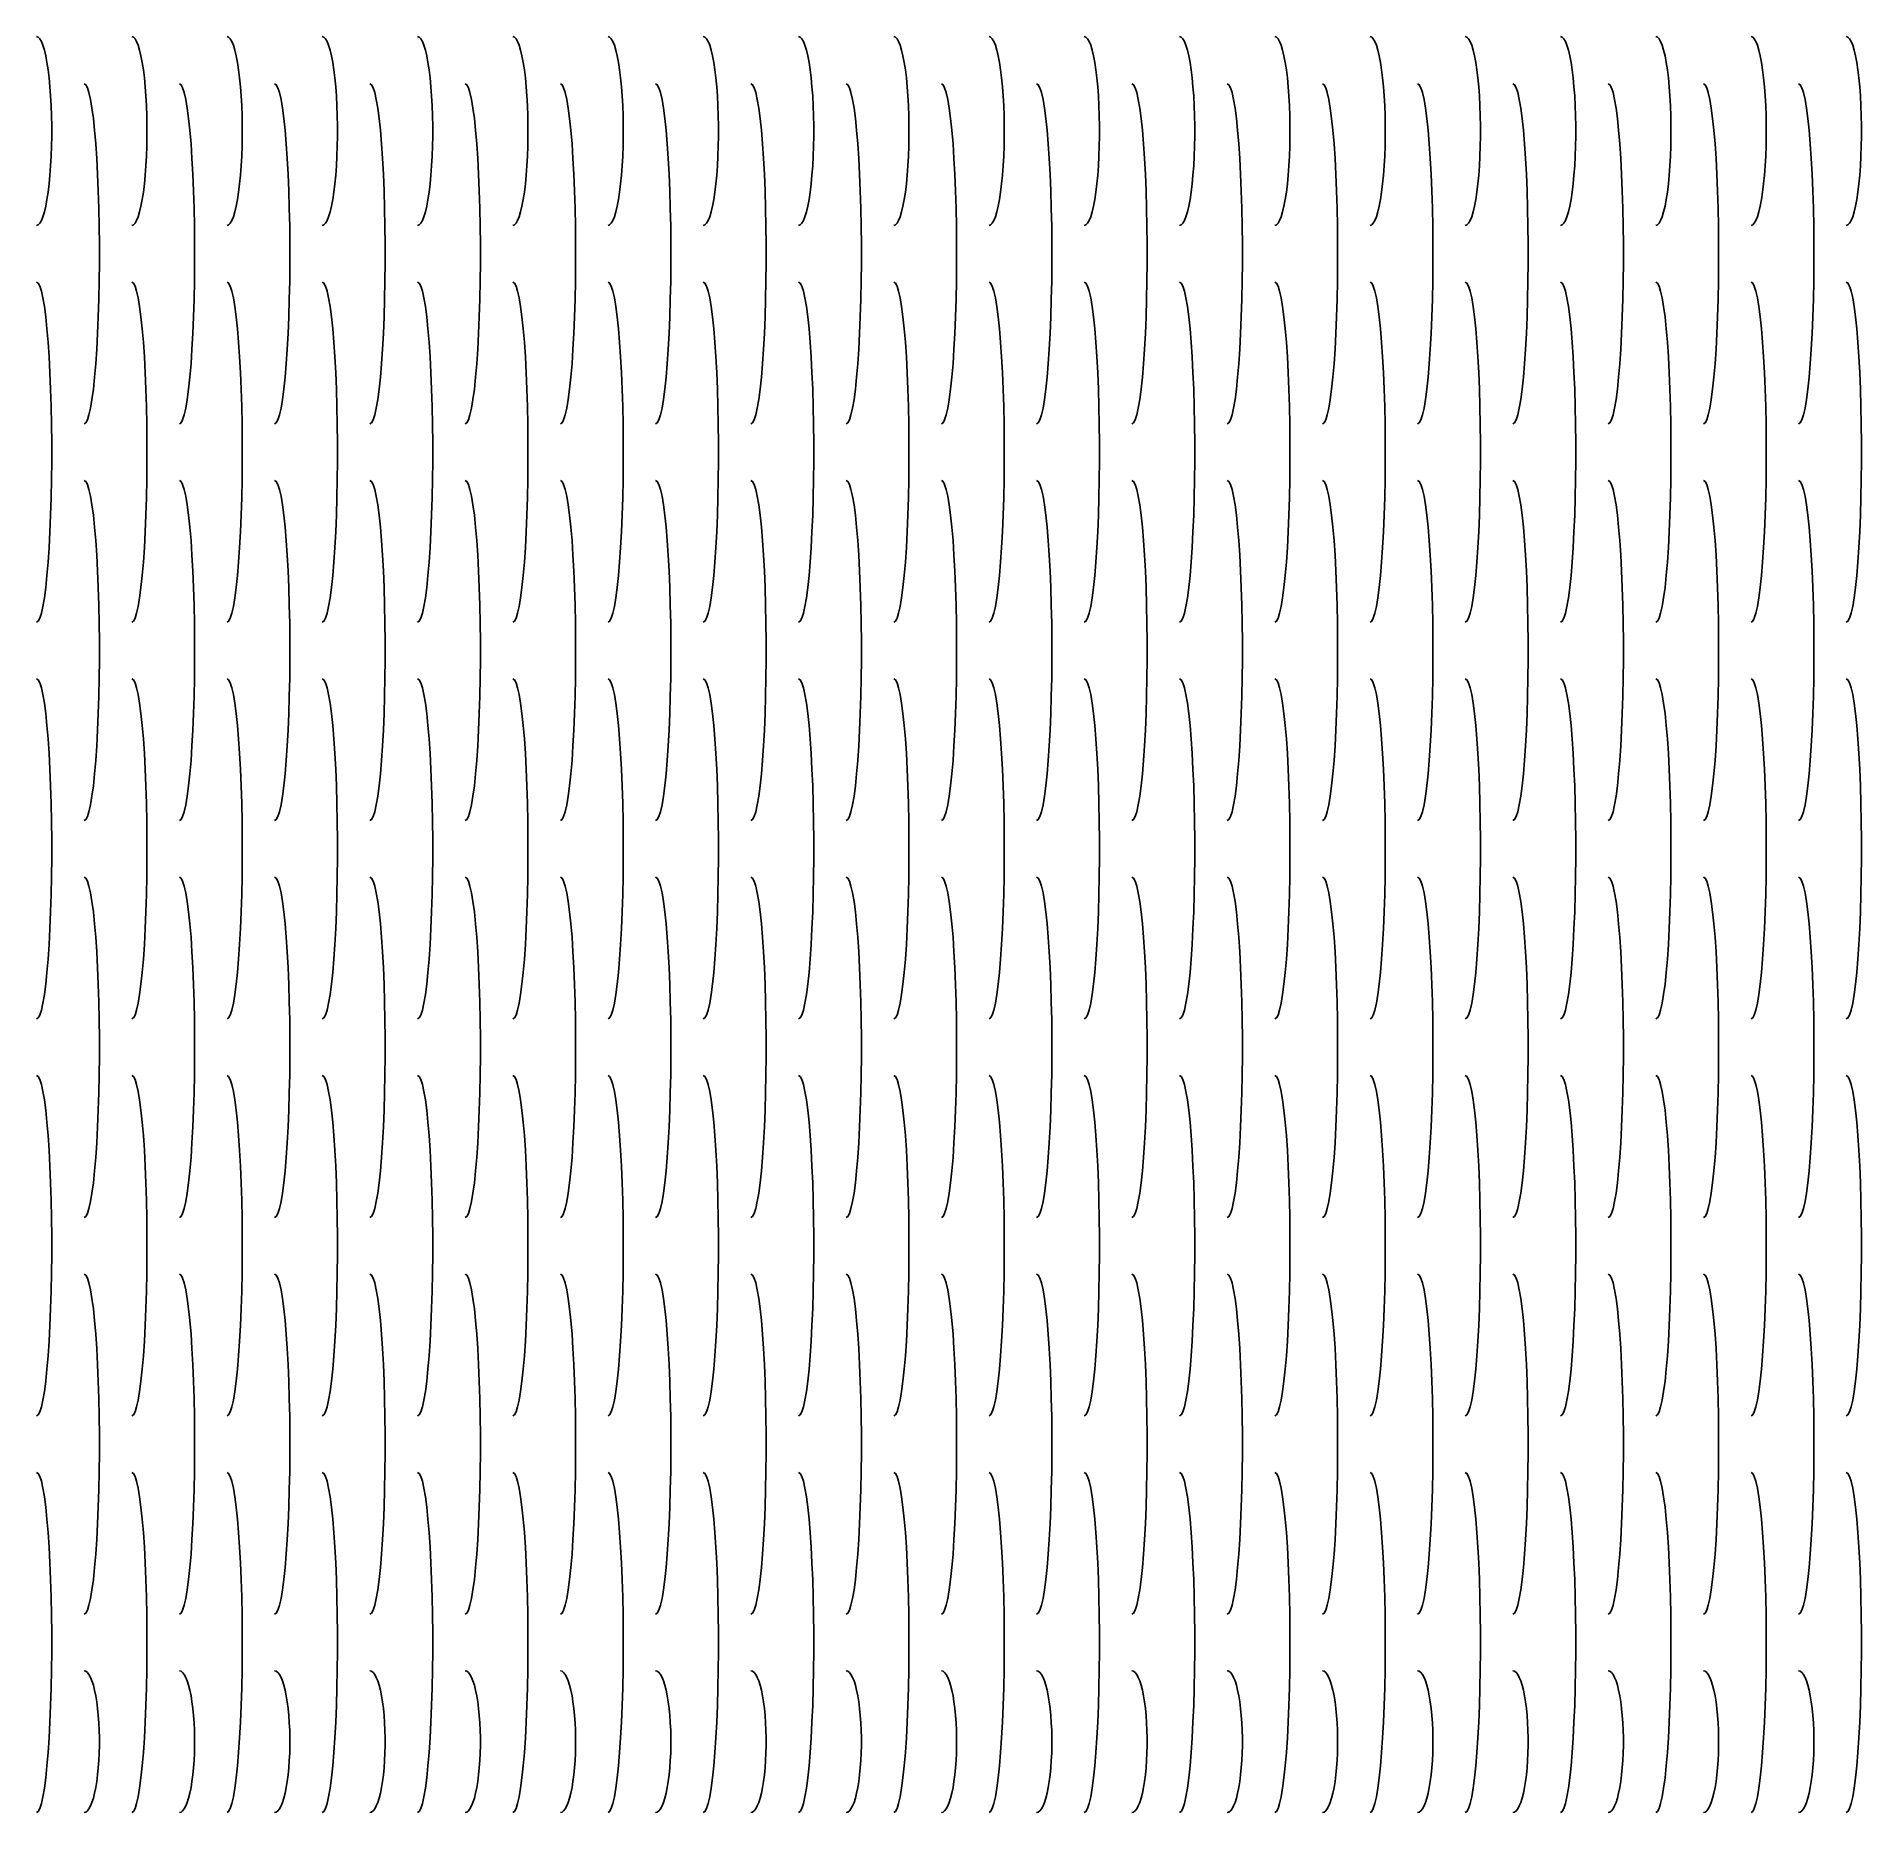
# Model space of a CAD drawing. Header units: millimetres. Extents: x 1.3 to 97.8, y 3 to 97.
import ezdxf

# ---------------------------------------------------------------- set-up
doc = ezdxf.new("R2010")
doc.units = ezdxf.units.MM
doc.layers.add('CUT', color=1, linetype='Continuous')

msp = doc.modelspace()

# ---------------------------------------------------------------- linework, layer by layer
at = {"layer": 'CUT'}
for points in [[(1.26, 87), (1.347, 87.029), (1.433, 87.117), (1.517, 87.262), (1.599, 87.462), (1.676, 87.716), (1.748, 88.02), (1.815, 88.37), (1.875, 88.763), (1.927, 89.194), (1.972, 89.658), (2.009, 90.149), (2.037, 90.662), (2.056, 91.191), (2.065, 91.729), (2.065, 92.271), (2.056, 92.809), (2.037, 93.338), (2.009, 93.851), (1.972, 94.342), (1.927, 94.806), (1.875, 95.237), (1.815, 95.63), (1.748, 95.98), (1.676, 96.284), (1.599, 96.538), (1.517, 96.738), (1.433, 96.883), (1.347, 96.971), (1.26, 97)], [(6.3, 87), (6.387, 87.029), (6.473, 87.117), (6.557, 87.262), (6.639, 87.462), (6.716, 87.716), (6.788, 88.02), (6.855, 88.37), (6.915, 88.763), (6.967, 89.194), (7.012, 89.658), (7.049, 90.149), (7.077, 90.662), (7.096, 91.191), (7.105, 91.729), (7.105, 92.271), (7.096, 92.809), (7.077, 93.338), (7.049, 93.851), (7.012, 94.342), (6.967, 94.806), (6.915, 95.237), (6.855, 95.63), (6.788, 95.98), (6.716, 96.284), (6.639, 96.538), (6.557, 96.738), (6.473, 96.883), (6.387, 96.971), (6.3, 97)], [(11.34, 87), (11.427, 87.029), (11.513, 87.117), (11.597, 87.262), (11.679, 87.462), (11.756, 87.716), (11.828, 88.02), (11.895, 88.37), (11.955, 88.763), (12.007, 89.194), (12.052, 89.658), (12.089, 90.149), (12.117, 90.662), (12.136, 91.191), (12.145, 91.729), (12.145, 92.271), (12.136, 92.809), (12.117, 93.338), (12.089, 93.851), (12.052, 94.342), (12.007, 94.806), (11.955, 95.237), (11.895, 95.63), (11.828, 95.98), (11.756, 96.284), (11.679, 96.538), (11.597, 96.738), (11.513, 96.883), (11.427, 96.971), (11.34, 97)], [(16.38, 87), (16.467, 87.029), (16.553, 87.117), (16.637, 87.262), (16.719, 87.462), (16.796, 87.716), (16.868, 88.02), (16.935, 88.37), (16.995, 88.763), (17.047, 89.194), (17.092, 89.658), (17.129, 90.149), (17.157, 90.662), (17.176, 91.191), (17.185, 91.729), (17.185, 92.271), (17.176, 92.809), (17.157, 93.338), (17.129, 93.851), (17.092, 94.342), (17.047, 94.806), (16.995, 95.237), (16.935, 95.63), (16.868, 95.98), (16.796, 96.284), (16.719, 96.538), (16.637, 96.738), (16.553, 96.883), (16.467, 96.971), (16.38, 97)], [(21.42, 87), (21.507, 87.029), (21.593, 87.117), (21.677, 87.262), (21.759, 87.462), (21.836, 87.716), (21.908, 88.02), (21.975, 88.37), (22.035, 88.763), (22.087, 89.194), (22.132, 89.658), (22.169, 90.149), (22.197, 90.662), (22.216, 91.191), (22.225, 91.729), (22.225, 92.271), (22.216, 92.809), (22.197, 93.338), (22.169, 93.851), (22.132, 94.342), (22.087, 94.806), (22.035, 95.237), (21.975, 95.63), (21.908, 95.98), (21.836, 96.284), (21.759, 96.538), (21.677, 96.738), (21.593, 96.883), (21.507, 96.971), (21.42, 97)], [(26.46, 87), (26.547, 87.029), (26.633, 87.117), (26.717, 87.262), (26.799, 87.462), (26.876, 87.716), (26.948, 88.02), (27.015, 88.37), (27.075, 88.763), (27.127, 89.194), (27.172, 89.658), (27.209, 90.149), (27.237, 90.662), (27.256, 91.191), (27.265, 91.729), (27.265, 92.271), (27.256, 92.809), (27.237, 93.338), (27.209, 93.851), (27.172, 94.342), (27.127, 94.806), (27.075, 95.237), (27.015, 95.63), (26.948, 95.98), (26.876, 96.284), (26.799, 96.538), (26.717, 96.738), (26.633, 96.883), (26.547, 96.971), (26.46, 97)], [(31.5, 87), (31.587, 87.029), (31.673, 87.117), (31.757, 87.262), (31.839, 87.462), (31.916, 87.716), (31.988, 88.02), (32.055, 88.37), (32.115, 88.763), (32.167, 89.194), (32.212, 89.658), (32.249, 90.149), (32.277, 90.662), (32.296, 91.191), (32.305, 91.729), (32.305, 92.271), (32.296, 92.809), (32.277, 93.338), (32.249, 93.851), (32.212, 94.342), (32.167, 94.806), (32.115, 95.237), (32.055, 95.63), (31.988, 95.98), (31.916, 96.284), (31.839, 96.538), (31.757, 96.738), (31.673, 96.883), (31.587, 96.971), (31.5, 97)], [(36.54, 87), (36.627, 87.029), (36.713, 87.117), (36.797, 87.262), (36.879, 87.462), (36.956, 87.716), (37.028, 88.02), (37.095, 88.37), (37.155, 88.763), (37.207, 89.194), (37.252, 89.658), (37.289, 90.149), (37.317, 90.662), (37.336, 91.191), (37.345, 91.729), (37.345, 92.271), (37.336, 92.809), (37.317, 93.338), (37.289, 93.851), (37.252, 94.342), (37.207, 94.806), (37.155, 95.237), (37.095, 95.63), (37.028, 95.98), (36.956, 96.284), (36.879, 96.538), (36.797, 96.738), (36.713, 96.883), (36.627, 96.971), (36.54, 97)], [(41.58, 87), (41.667, 87.029), (41.753, 87.117), (41.837, 87.262), (41.919, 87.462), (41.996, 87.716), (42.068, 88.02), (42.135, 88.37), (42.195, 88.763), (42.247, 89.194), (42.292, 89.658), (42.329, 90.149), (42.357, 90.662), (42.376, 91.191), (42.385, 91.729), (42.385, 92.271), (42.376, 92.809), (42.357, 93.338), (42.329, 93.851), (42.292, 94.342), (42.247, 94.806), (42.195, 95.237), (42.135, 95.63), (42.068, 95.98), (41.996, 96.284), (41.919, 96.538), (41.837, 96.738), (41.753, 96.883), (41.667, 96.971), (41.58, 97)], [(46.62, 87), (46.707, 87.029), (46.793, 87.117), (46.877, 87.262), (46.959, 87.462), (47.036, 87.716), (47.108, 88.02), (47.175, 88.37), (47.235, 88.763), (47.287, 89.194), (47.332, 89.658), (47.369, 90.149), (47.397, 90.662), (47.416, 91.191), (47.425, 91.729), (47.425, 92.271), (47.416, 92.809), (47.397, 93.338), (47.369, 93.851), (47.332, 94.342), (47.287, 94.806), (47.235, 95.237), (47.175, 95.63), (47.108, 95.98), (47.036, 96.284), (46.959, 96.538), (46.877, 96.738), (46.793, 96.883), (46.707, 96.971), (46.62, 97)], [(51.66, 87), (51.747, 87.029), (51.833, 87.117), (51.917, 87.262), (51.999, 87.462), (52.076, 87.716), (52.148, 88.02), (52.215, 88.37), (52.275, 88.763), (52.327, 89.194), (52.372, 89.658), (52.409, 90.149), (52.437, 90.662), (52.456, 91.191), (52.465, 91.729), (52.465, 92.271), (52.456, 92.809), (52.437, 93.338), (52.409, 93.851), (52.372, 94.342), (52.327, 94.806), (52.275, 95.237), (52.215, 95.63), (52.148, 95.98), (52.076, 96.284), (51.999, 96.538), (51.917, 96.738), (51.833, 96.883), (51.747, 96.971), (51.66, 97)], [(56.7, 87), (56.787, 87.029), (56.873, 87.117), (56.957, 87.262), (57.039, 87.462), (57.116, 87.716), (57.188, 88.02), (57.255, 88.37), (57.315, 88.763), (57.367, 89.194), (57.412, 89.658), (57.449, 90.149), (57.477, 90.662), (57.496, 91.191), (57.505, 91.729), (57.505, 92.271), (57.496, 92.809), (57.477, 93.338), (57.449, 93.851), (57.412, 94.342), (57.367, 94.806), (57.315, 95.237), (57.255, 95.63), (57.188, 95.98), (57.116, 96.284), (57.039, 96.538), (56.957, 96.738), (56.873, 96.883), (56.787, 96.971), (56.7, 97)], [(61.74, 87), (61.827, 87.029), (61.913, 87.117), (61.997, 87.262), (62.079, 87.462), (62.156, 87.716), (62.228, 88.02), (62.295, 88.37), (62.355, 88.763), (62.407, 89.194), (62.452, 89.658), (62.489, 90.149), (62.517, 90.662), (62.536, 91.191), (62.545, 91.729), (62.545, 92.271), (62.536, 92.809), (62.517, 93.338), (62.489, 93.851), (62.452, 94.342), (62.407, 94.806), (62.355, 95.237), (62.295, 95.63), (62.228, 95.98), (62.156, 96.284), (62.079, 96.538), (61.997, 96.738), (61.913, 96.883), (61.827, 96.971), (61.74, 97)], [(66.78, 87), (66.867, 87.029), (66.953, 87.117), (67.037, 87.262), (67.119, 87.462), (67.196, 87.716), (67.268, 88.02), (67.335, 88.37), (67.395, 88.763), (67.447, 89.194), (67.492, 89.658), (67.529, 90.149), (67.557, 90.662), (67.576, 91.191), (67.585, 91.729), (67.585, 92.271), (67.576, 92.809), (67.557, 93.338), (67.529, 93.851), (67.492, 94.342), (67.447, 94.806), (67.395, 95.237), (67.335, 95.63), (67.268, 95.98), (67.196, 96.284), (67.119, 96.538), (67.037, 96.738), (66.953, 96.883), (66.867, 96.971), (66.78, 97)], [(71.82, 87), (71.907, 87.029), (71.993, 87.117), (72.077, 87.262), (72.159, 87.462), (72.236, 87.716), (72.308, 88.02), (72.375, 88.37), (72.435, 88.763), (72.487, 89.194), (72.532, 89.658), (72.569, 90.149), (72.597, 90.662), (72.616, 91.191), (72.625, 91.729), (72.625, 92.271), (72.616, 92.809), (72.597, 93.338), (72.569, 93.851), (72.532, 94.342), (72.487, 94.806), (72.435, 95.237), (72.375, 95.63), (72.308, 95.98), (72.236, 96.284), (72.159, 96.538), (72.077, 96.738), (71.993, 96.883), (71.907, 96.971), (71.82, 97)], [(76.86, 87), (76.947, 87.029), (77.033, 87.117), (77.117, 87.262), (77.199, 87.462), (77.276, 87.716), (77.348, 88.02), (77.415, 88.37), (77.475, 88.763), (77.527, 89.194), (77.572, 89.658), (77.609, 90.149), (77.637, 90.662), (77.656, 91.191), (77.665, 91.729), (77.665, 92.271), (77.656, 92.809), (77.637, 93.338), (77.609, 93.851), (77.572, 94.342), (77.527, 94.806), (77.475, 95.237), (77.415, 95.63), (77.348, 95.98), (77.276, 96.284), (77.199, 96.538), (77.117, 96.738), (77.033, 96.883), (76.947, 96.971), (76.86, 97)], [(81.9, 87), (81.987, 87.029), (82.073, 87.117), (82.157, 87.262), (82.239, 87.462), (82.316, 87.716), (82.388, 88.02), (82.455, 88.37), (82.515, 88.763), (82.567, 89.194), (82.612, 89.658), (82.649, 90.149), (82.677, 90.662), (82.696, 91.191), (82.705, 91.729), (82.705, 92.271), (82.696, 92.809), (82.677, 93.338), (82.649, 93.851), (82.612, 94.342), (82.567, 94.806), (82.515, 95.237), (82.455, 95.63), (82.388, 95.98), (82.316, 96.284), (82.239, 96.538), (82.157, 96.738), (82.073, 96.883), (81.987, 96.971), (81.9, 97)], [(86.94, 87), (87.027, 87.029), (87.113, 87.117), (87.197, 87.262), (87.279, 87.462), (87.356, 87.716), (87.428, 88.02), (87.495, 88.37), (87.555, 88.763), (87.607, 89.194), (87.652, 89.658), (87.689, 90.149), (87.717, 90.662), (87.736, 91.191), (87.745, 91.729), (87.745, 92.271), (87.736, 92.809), (87.717, 93.338), (87.689, 93.851), (87.652, 94.342), (87.607, 94.806), (87.555, 95.237), (87.495, 95.63), (87.428, 95.98), (87.356, 96.284), (87.279, 96.538), (87.197, 96.738), (87.113, 96.883), (87.027, 96.971), (86.94, 97)], [(91.98, 87), (92.067, 87.029), (92.153, 87.117), (92.237, 87.262), (92.319, 87.462), (92.396, 87.716), (92.468, 88.02), (92.535, 88.37), (92.595, 88.763), (92.647, 89.194), (92.692, 89.658), (92.729, 90.149), (92.757, 90.662), (92.776, 91.191), (92.785, 91.729), (92.785, 92.271), (92.776, 92.809), (92.757, 93.338), (92.729, 93.851), (92.692, 94.342), (92.647, 94.806), (92.595, 95.237), (92.535, 95.63), (92.468, 95.98), (92.396, 96.284), (92.319, 96.538), (92.237, 96.738), (92.153, 96.883), (92.067, 96.971), (91.98, 97)], [(97.02, 87), (97.107, 87.029), (97.193, 87.117), (97.277, 87.262), (97.359, 87.462), (97.436, 87.716), (97.508, 88.02), (97.575, 88.37), (97.635, 88.763), (97.687, 89.194), (97.732, 89.658), (97.769, 90.149), (97.797, 90.662), (97.816, 91.191), (97.825, 91.729), (97.825, 92.271), (97.816, 92.809), (97.797, 93.338), (97.769, 93.851), (97.732, 94.342), (97.687, 94.806), (97.635, 95.237), (97.575, 95.63), (97.508, 95.98), (97.436, 96.284), (97.359, 96.538), (97.277, 96.738), (97.193, 96.883), (97.107, 96.971), (97.02, 97)], [(3.78, 76.5), (3.867, 76.553), (3.953, 76.71), (4.037, 76.971), (4.119, 77.332), (4.196, 77.788), (4.268, 78.335), (4.335, 78.966), (4.395, 79.674), (4.447, 80.449), (4.492, 81.284), (4.529, 82.169), (4.557, 83.092), (4.576, 84.044), (4.585, 85.013), (4.585, 85.987), (4.576, 86.956), (4.557, 87.908), (4.529, 88.831), (4.492, 89.716), (4.447, 90.551), (4.395, 91.326), (4.335, 92.034), (4.268, 92.665), (4.196, 93.212), (4.119, 93.668), (4.037, 94.029), (3.953, 94.29), (3.867, 94.447), (3.78, 94.5)], [(8.82, 76.5), (8.907, 76.553), (8.993, 76.71), (9.077, 76.971), (9.159, 77.332), (9.236, 77.788), (9.308, 78.335), (9.375, 78.966), (9.435, 79.674), (9.487, 80.449), (9.532, 81.284), (9.569, 82.169), (9.597, 83.092), (9.616, 84.044), (9.625, 85.013), (9.625, 85.987), (9.616, 86.956), (9.597, 87.908), (9.569, 88.831), (9.532, 89.716), (9.487, 90.551), (9.435, 91.326), (9.375, 92.034), (9.308, 92.665), (9.236, 93.212), (9.159, 93.668), (9.077, 94.029), (8.993, 94.29), (8.907, 94.447), (8.82, 94.5)], [(13.86, 76.5), (13.947, 76.553), (14.033, 76.71), (14.117, 76.971), (14.199, 77.332), (14.276, 77.788), (14.348, 78.335), (14.415, 78.966), (14.475, 79.674), (14.527, 80.449), (14.572, 81.284), (14.609, 82.169), (14.637, 83.092), (14.656, 84.044), (14.665, 85.013), (14.665, 85.987), (14.656, 86.956), (14.637, 87.908), (14.609, 88.831), (14.572, 89.716), (14.527, 90.551), (14.475, 91.326), (14.415, 92.034), (14.348, 92.665), (14.276, 93.212), (14.199, 93.668), (14.117, 94.029), (14.033, 94.29), (13.947, 94.447), (13.86, 94.5)], [(18.9, 76.5), (18.987, 76.553), (19.073, 76.71), (19.157, 76.971), (19.239, 77.332), (19.316, 77.788), (19.388, 78.335), (19.455, 78.966), (19.515, 79.674), (19.567, 80.449), (19.612, 81.284), (19.649, 82.169), (19.677, 83.092), (19.696, 84.044), (19.705, 85.013), (19.705, 85.987), (19.696, 86.956), (19.677, 87.908), (19.649, 88.831), (19.612, 89.716), (19.567, 90.551), (19.515, 91.326), (19.455, 92.034), (19.388, 92.665), (19.316, 93.212), (19.239, 93.668), (19.157, 94.029), (19.073, 94.29), (18.987, 94.447), (18.9, 94.5)], [(23.94, 76.5), (24.027, 76.553), (24.113, 76.71), (24.197, 76.971), (24.279, 77.332), (24.356, 77.788), (24.428, 78.335), (24.495, 78.966), (24.555, 79.674), (24.607, 80.449), (24.652, 81.284), (24.689, 82.169), (24.717, 83.092), (24.736, 84.044), (24.745, 85.013), (24.745, 85.987), (24.736, 86.956), (24.717, 87.908), (24.689, 88.831), (24.652, 89.716), (24.607, 90.551), (24.555, 91.326), (24.495, 92.034), (24.428, 92.665), (24.356, 93.212), (24.279, 93.668), (24.197, 94.029), (24.113, 94.29), (24.027, 94.447), (23.94, 94.5)], [(28.98, 76.5), (29.067, 76.553), (29.153, 76.71), (29.237, 76.971), (29.319, 77.332), (29.396, 77.788), (29.468, 78.335), (29.535, 78.966), (29.595, 79.674), (29.647, 80.449), (29.692, 81.284), (29.729, 82.169), (29.757, 83.092), (29.776, 84.044), (29.785, 85.013), (29.785, 85.987), (29.776, 86.956), (29.757, 87.908), (29.729, 88.831), (29.692, 89.716), (29.647, 90.551), (29.595, 91.326), (29.535, 92.034), (29.468, 92.665), (29.396, 93.212), (29.319, 93.668), (29.237, 94.029), (29.153, 94.29), (29.067, 94.447), (28.98, 94.5)], [(34.02, 76.5), (34.107, 76.553), (34.193, 76.71), (34.277, 76.971), (34.359, 77.332), (34.436, 77.788), (34.508, 78.335), (34.575, 78.966), (34.635, 79.674), (34.687, 80.449), (34.732, 81.284), (34.769, 82.169), (34.797, 83.092), (34.816, 84.044), (34.825, 85.013), (34.825, 85.987), (34.816, 86.956), (34.797, 87.908), (34.769, 88.831), (34.732, 89.716), (34.687, 90.551), (34.635, 91.326), (34.575, 92.034), (34.508, 92.665), (34.436, 93.212), (34.359, 93.668), (34.277, 94.029), (34.193, 94.29), (34.107, 94.447), (34.02, 94.5)], [(39.06, 76.5), (39.147, 76.553), (39.233, 76.71), (39.317, 76.971), (39.399, 77.332), (39.476, 77.788), (39.548, 78.335), (39.615, 78.966), (39.675, 79.674), (39.727, 80.449), (39.772, 81.284), (39.809, 82.169), (39.837, 83.092), (39.856, 84.044), (39.865, 85.013), (39.865, 85.987), (39.856, 86.956), (39.837, 87.908), (39.809, 88.831), (39.772, 89.716), (39.727, 90.551), (39.675, 91.326), (39.615, 92.034), (39.548, 92.665), (39.476, 93.212), (39.399, 93.668), (39.317, 94.029), (39.233, 94.29), (39.147, 94.447), (39.06, 94.5)], [(44.1, 76.5), (44.187, 76.553), (44.273, 76.71), (44.357, 76.971), (44.439, 77.332), (44.516, 77.788), (44.588, 78.335), (44.655, 78.966), (44.715, 79.674), (44.767, 80.449), (44.812, 81.284), (44.849, 82.169), (44.877, 83.092), (44.896, 84.044), (44.905, 85.013), (44.905, 85.987), (44.896, 86.956), (44.877, 87.908), (44.849, 88.831), (44.812, 89.716), (44.767, 90.551), (44.715, 91.326), (44.655, 92.034), (44.588, 92.665), (44.516, 93.212), (44.439, 93.668), (44.357, 94.029), (44.273, 94.29), (44.187, 94.447), (44.1, 94.5)], [(49.14, 76.5), (49.227, 76.553), (49.313, 76.71), (49.397, 76.971), (49.479, 77.332), (49.556, 77.788), (49.628, 78.335), (49.695, 78.966), (49.755, 79.674), (49.807, 80.449), (49.852, 81.284), (49.889, 82.169), (49.917, 83.092), (49.936, 84.044), (49.945, 85.013), (49.945, 85.987), (49.936, 86.956), (49.917, 87.908), (49.889, 88.831), (49.852, 89.716), (49.807, 90.551), (49.755, 91.326), (49.695, 92.034), (49.628, 92.665), (49.556, 93.212), (49.479, 93.668), (49.397, 94.029), (49.313, 94.29), (49.227, 94.447), (49.14, 94.5)], [(54.18, 76.5), (54.267, 76.553), (54.353, 76.71), (54.437, 76.971), (54.519, 77.332), (54.596, 77.788), (54.668, 78.335), (54.735, 78.966), (54.795, 79.674), (54.847, 80.449), (54.892, 81.284), (54.929, 82.169), (54.957, 83.092), (54.976, 84.044), (54.985, 85.013), (54.985, 85.987), (54.976, 86.956), (54.957, 87.908), (54.929, 88.831), (54.892, 89.716), (54.847, 90.551), (54.795, 91.326), (54.735, 92.034), (54.668, 92.665), (54.596, 93.212), (54.519, 93.668), (54.437, 94.029), (54.353, 94.29), (54.267, 94.447), (54.18, 94.5)], [(59.22, 76.5), (59.307, 76.553), (59.393, 76.71), (59.477, 76.971), (59.559, 77.332), (59.636, 77.788), (59.708, 78.335), (59.775, 78.966), (59.835, 79.674), (59.887, 80.449), (59.932, 81.284), (59.969, 82.169), (59.997, 83.092), (60.016, 84.044), (60.025, 85.013), (60.025, 85.987), (60.016, 86.956), (59.997, 87.908), (59.969, 88.831), (59.932, 89.716), (59.887, 90.551), (59.835, 91.326), (59.775, 92.034), (59.708, 92.665), (59.636, 93.212), (59.559, 93.668), (59.477, 94.029), (59.393, 94.29), (59.307, 94.447), (59.22, 94.5)], [(64.26, 76.5), (64.347, 76.553), (64.433, 76.71), (64.517, 76.971), (64.599, 77.332), (64.676, 77.788), (64.748, 78.335), (64.815, 78.966), (64.875, 79.674), (64.927, 80.449), (64.972, 81.284), (65.009, 82.169), (65.037, 83.092), (65.056, 84.044), (65.065, 85.013), (65.065, 85.987), (65.056, 86.956), (65.037, 87.908), (65.009, 88.831), (64.972, 89.716), (64.927, 90.551), (64.875, 91.326), (64.815, 92.034), (64.748, 92.665), (64.676, 93.212), (64.599, 93.668), (64.517, 94.029), (64.433, 94.29), (64.347, 94.447), (64.26, 94.5)], [(69.3, 76.5), (69.387, 76.553), (69.473, 76.71), (69.557, 76.971), (69.639, 77.332), (69.716, 77.788), (69.788, 78.335), (69.855, 78.966), (69.915, 79.674), (69.967, 80.449), (70.012, 81.284), (70.049, 82.169), (70.077, 83.092), (70.096, 84.044), (70.105, 85.013), (70.105, 85.987), (70.096, 86.956), (70.077, 87.908), (70.049, 88.831), (70.012, 89.716), (69.967, 90.551), (69.915, 91.326), (69.855, 92.034), (69.788, 92.665), (69.716, 93.212), (69.639, 93.668), (69.557, 94.029), (69.473, 94.29), (69.387, 94.447), (69.3, 94.5)], [(74.34, 76.5), (74.427, 76.553), (74.513, 76.71), (74.597, 76.971), (74.679, 77.332), (74.756, 77.788), (74.828, 78.335), (74.895, 78.966), (74.955, 79.674), (75.007, 80.449), (75.052, 81.284), (75.089, 82.169), (75.117, 83.092), (75.136, 84.044), (75.145, 85.013), (75.145, 85.987), (75.136, 86.956), (75.117, 87.908), (75.089, 88.831), (75.052, 89.716), (75.007, 90.551), (74.955, 91.326), (74.895, 92.034), (74.828, 92.665), (74.756, 93.212), (74.679, 93.668), (74.597, 94.029), (74.513, 94.29), (74.427, 94.447), (74.34, 94.5)], [(79.38, 76.5), (79.467, 76.553), (79.553, 76.71), (79.637, 76.971), (79.719, 77.332), (79.796, 77.788), (79.868, 78.335), (79.935, 78.966), (79.995, 79.674), (80.047, 80.449), (80.092, 81.284), (80.129, 82.169), (80.157, 83.092), (80.176, 84.044), (80.185, 85.013), (80.185, 85.987), (80.176, 86.956), (80.157, 87.908), (80.129, 88.831), (80.092, 89.716), (80.047, 90.551), (79.995, 91.326), (79.935, 92.034), (79.868, 92.665), (79.796, 93.212), (79.719, 93.668), (79.637, 94.029), (79.553, 94.29), (79.467, 94.447), (79.38, 94.5)], [(84.42, 76.5), (84.507, 76.553), (84.593, 76.71), (84.677, 76.971), (84.759, 77.332), (84.836, 77.788), (84.908, 78.335), (84.975, 78.966), (85.035, 79.674), (85.087, 80.449), (85.132, 81.284), (85.169, 82.169), (85.197, 83.092), (85.216, 84.044), (85.225, 85.013), (85.225, 85.987), (85.216, 86.956), (85.197, 87.908), (85.169, 88.831), (85.132, 89.716), (85.087, 90.551), (85.035, 91.326), (84.975, 92.034), (84.908, 92.665), (84.836, 93.212), (84.759, 93.668), (84.677, 94.029), (84.593, 94.29), (84.507, 94.447), (84.42, 94.5)], [(89.46, 76.5), (89.547, 76.553), (89.633, 76.71), (89.717, 76.971), (89.799, 77.332), (89.876, 77.788), (89.948, 78.335), (90.015, 78.966), (90.075, 79.674), (90.127, 80.449), (90.172, 81.284), (90.209, 82.169), (90.237, 83.092), (90.256, 84.044), (90.265, 85.013), (90.265, 85.987), (90.256, 86.956), (90.237, 87.908), (90.209, 88.831), (90.172, 89.716), (90.127, 90.551), (90.075, 91.326), (90.015, 92.034), (89.948, 92.665), (89.876, 93.212), (89.799, 93.668), (89.717, 94.029), (89.633, 94.29), (89.547, 94.447), (89.46, 94.5)], [(94.5, 76.5), (94.587, 76.553), (94.673, 76.71), (94.757, 76.971), (94.839, 77.332), (94.916, 77.788), (94.988, 78.335), (95.055, 78.966), (95.115, 79.674), (95.167, 80.449), (95.212, 81.284), (95.249, 82.169), (95.277, 83.092), (95.296, 84.044), (95.305, 85.013), (95.305, 85.987), (95.296, 86.956), (95.277, 87.908), (95.249, 88.831), (95.212, 89.716), (95.167, 90.551), (95.115, 91.326), (95.055, 92.034), (94.988, 92.665), (94.916, 93.212), (94.839, 93.668), (94.757, 94.029), (94.673, 94.29), (94.587, 94.447), (94.5, 94.5)], [(1.26, 66), (1.347, 66.053), (1.433, 66.21), (1.517, 66.471), (1.599, 66.832), (1.676, 67.288), (1.748, 67.835), (1.815, 68.466), (1.875, 69.174), (1.927, 69.949), (1.972, 70.784), (2.009, 71.669), (2.037, 72.592), (2.056, 73.544), (2.065, 74.513), (2.065, 75.487), (2.056, 76.456), (2.037, 77.408), (2.009, 78.331), (1.972, 79.216), (1.927, 80.051), (1.875, 80.826), (1.815, 81.534), (1.748, 82.165), (1.676, 82.712), (1.599, 83.168), (1.517, 83.529), (1.433, 83.79), (1.347, 83.947), (1.26, 84)], [(6.3, 66), (6.387, 66.053), (6.473, 66.21), (6.557, 66.471), (6.639, 66.832), (6.716, 67.288), (6.788, 67.835), (6.855, 68.466), (6.915, 69.174), (6.967, 69.949), (7.012, 70.784), (7.049, 71.669), (7.077, 72.592), (7.096, 73.544), (7.105, 74.513), (7.105, 75.487), (7.096, 76.456), (7.077, 77.408), (7.049, 78.331), (7.012, 79.216), (6.967, 80.051), (6.915, 80.826), (6.855, 81.534), (6.788, 82.165), (6.716, 82.712), (6.639, 83.168), (6.557, 83.529), (6.473, 83.79), (6.387, 83.947), (6.3, 84)], [(11.34, 66), (11.427, 66.053), (11.513, 66.21), (11.597, 66.471), (11.679, 66.832), (11.756, 67.288), (11.828, 67.835), (11.895, 68.466), (11.955, 69.174), (12.007, 69.949), (12.052, 70.784), (12.089, 71.669), (12.117, 72.592), (12.136, 73.544), (12.145, 74.513), (12.145, 75.487), (12.136, 76.456), (12.117, 77.408), (12.089, 78.331), (12.052, 79.216), (12.007, 80.051), (11.955, 80.826), (11.895, 81.534), (11.828, 82.165), (11.756, 82.712), (11.679, 83.168), (11.597, 83.529), (11.513, 83.79), (11.427, 83.947), (11.34, 84)], [(16.38, 66), (16.467, 66.053), (16.553, 66.21), (16.637, 66.471), (16.719, 66.832), (16.796, 67.288), (16.868, 67.835), (16.935, 68.466), (16.995, 69.174), (17.047, 69.949), (17.092, 70.784), (17.129, 71.669), (17.157, 72.592), (17.176, 73.544), (17.185, 74.513), (17.185, 75.487), (17.176, 76.456), (17.157, 77.408), (17.129, 78.331), (17.092, 79.216), (17.047, 80.051), (16.995, 80.826), (16.935, 81.534), (16.868, 82.165), (16.796, 82.712), (16.719, 83.168), (16.637, 83.529), (16.553, 83.79), (16.467, 83.947), (16.38, 84)], [(21.42, 66), (21.507, 66.053), (21.593, 66.21), (21.677, 66.471), (21.759, 66.832), (21.836, 67.288), (21.908, 67.835), (21.975, 68.466), (22.035, 69.174), (22.087, 69.949), (22.132, 70.784), (22.169, 71.669), (22.197, 72.592), (22.216, 73.544), (22.225, 74.513), (22.225, 75.487), (22.216, 76.456), (22.197, 77.408), (22.169, 78.331), (22.132, 79.216), (22.087, 80.051), (22.035, 80.826), (21.975, 81.534), (21.908, 82.165), (21.836, 82.712), (21.759, 83.168), (21.677, 83.529), (21.593, 83.79), (21.507, 83.947), (21.42, 84)], [(26.46, 66), (26.547, 66.053), (26.633, 66.21), (26.717, 66.471), (26.799, 66.832), (26.876, 67.288), (26.948, 67.835), (27.015, 68.466), (27.075, 69.174), (27.127, 69.949), (27.172, 70.784), (27.209, 71.669), (27.237, 72.592), (27.256, 73.544), (27.265, 74.513), (27.265, 75.487), (27.256, 76.456), (27.237, 77.408), (27.209, 78.331), (27.172, 79.216), (27.127, 80.051), (27.075, 80.826), (27.015, 81.534), (26.948, 82.165), (26.876, 82.712), (26.799, 83.168), (26.717, 83.529), (26.633, 83.79), (26.547, 83.947), (26.46, 84)], [(31.5, 66), (31.587, 66.053), (31.673, 66.21), (31.757, 66.471), (31.839, 66.832), (31.916, 67.288), (31.988, 67.835), (32.055, 68.466), (32.115, 69.174), (32.167, 69.949), (32.212, 70.784), (32.249, 71.669), (32.277, 72.592), (32.296, 73.544), (32.305, 74.513), (32.305, 75.487), (32.296, 76.456), (32.277, 77.408), (32.249, 78.331), (32.212, 79.216), (32.167, 80.051), (32.115, 80.826), (32.055, 81.534), (31.988, 82.165), (31.916, 82.712), (31.839, 83.168), (31.757, 83.529), (31.673, 83.79), (31.587, 83.947), (31.5, 84)], [(36.54, 66), (36.627, 66.053), (36.713, 66.21), (36.797, 66.471), (36.879, 66.832), (36.956, 67.288), (37.028, 67.835), (37.095, 68.466), (37.155, 69.174), (37.207, 69.949), (37.252, 70.784), (37.289, 71.669), (37.317, 72.592), (37.336, 73.544), (37.345, 74.513), (37.345, 75.487), (37.336, 76.456), (37.317, 77.408), (37.289, 78.331), (37.252, 79.216), (37.207, 80.051), (37.155, 80.826), (37.095, 81.534), (37.028, 82.165), (36.956, 82.712), (36.879, 83.168), (36.797, 83.529), (36.713, 83.79), (36.627, 83.947), (36.54, 84)], [(41.58, 66), (41.667, 66.053), (41.753, 66.21), (41.837, 66.471), (41.919, 66.832), (41.996, 67.288), (42.068, 67.835), (42.135, 68.466), (42.195, 69.174), (42.247, 69.949), (42.292, 70.784), (42.329, 71.669), (42.357, 72.592), (42.376, 73.544), (42.385, 74.513), (42.385, 75.487), (42.376, 76.456), (42.357, 77.408), (42.329, 78.331), (42.292, 79.216), (42.247, 80.051), (42.195, 80.826), (42.135, 81.534), (42.068, 82.165), (41.996, 82.712), (41.919, 83.168), (41.837, 83.529), (41.753, 83.79), (41.667, 83.947), (41.58, 84)], [(46.62, 66), (46.707, 66.053), (46.793, 66.21), (46.877, 66.471), (46.959, 66.832), (47.036, 67.288), (47.108, 67.835), (47.175, 68.466), (47.235, 69.174), (47.287, 69.949), (47.332, 70.784), (47.369, 71.669), (47.397, 72.592), (47.416, 73.544), (47.425, 74.513), (47.425, 75.487), (47.416, 76.456), (47.397, 77.408), (47.369, 78.331), (47.332, 79.216), (47.287, 80.051), (47.235, 80.826), (47.175, 81.534), (47.108, 82.165), (47.036, 82.712), (46.959, 83.168), (46.877, 83.529), (46.793, 83.79), (46.707, 83.947), (46.62, 84)], [(51.66, 66), (51.747, 66.053), (51.833, 66.21), (51.917, 66.471), (51.999, 66.832), (52.076, 67.288), (52.148, 67.835), (52.215, 68.466), (52.275, 69.174), (52.327, 69.949), (52.372, 70.784), (52.409, 71.669), (52.437, 72.592), (52.456, 73.544), (52.465, 74.513), (52.465, 75.487), (52.456, 76.456), (52.437, 77.408), (52.409, 78.331), (52.372, 79.216), (52.327, 80.051), (52.275, 80.826), (52.215, 81.534), (52.148, 82.165), (52.076, 82.712), (51.999, 83.168), (51.917, 83.529), (51.833, 83.79), (51.747, 83.947), (51.66, 84)], [(56.7, 66), (56.787, 66.053), (56.873, 66.21), (56.957, 66.471), (57.039, 66.832), (57.116, 67.288), (57.188, 67.835), (57.255, 68.466), (57.315, 69.174), (57.367, 69.949), (57.412, 70.784), (57.449, 71.669), (57.477, 72.592), (57.496, 73.544), (57.505, 74.513), (57.505, 75.487), (57.496, 76.456), (57.477, 77.408), (57.449, 78.331), (57.412, 79.216), (57.367, 80.051), (57.315, 80.826), (57.255, 81.534), (57.188, 82.165), (57.116, 82.712), (57.039, 83.168), (56.957, 83.529), (56.873, 83.79), (56.787, 83.947), (56.7, 84)], [(61.74, 66), (61.827, 66.053), (61.913, 66.21), (61.997, 66.471), (62.079, 66.832), (62.156, 67.288), (62.228, 67.835), (62.295, 68.466), (62.355, 69.174), (62.407, 69.949), (62.452, 70.784), (62.489, 71.669), (62.517, 72.592), (62.536, 73.544), (62.545, 74.513), (62.545, 75.487), (62.536, 76.456), (62.517, 77.408), (62.489, 78.331), (62.452, 79.216), (62.407, 80.051), (62.355, 80.826), (62.295, 81.534), (62.228, 82.165), (62.156, 82.712), (62.079, 83.168), (61.997, 83.529), (61.913, 83.79), (61.827, 83.947), (61.74, 84)], [(66.78, 66), (66.867, 66.053), (66.953, 66.21), (67.037, 66.471), (67.119, 66.832), (67.196, 67.288), (67.268, 67.835), (67.335, 68.466), (67.395, 69.174), (67.447, 69.949), (67.492, 70.784), (67.529, 71.669), (67.557, 72.592), (67.576, 73.544), (67.585, 74.513), (67.585, 75.487), (67.576, 76.456), (67.557, 77.408), (67.529, 78.331), (67.492, 79.216), (67.447, 80.051), (67.395, 80.826), (67.335, 81.534), (67.268, 82.165), (67.196, 82.712), (67.119, 83.168), (67.037, 83.529), (66.953, 83.79), (66.867, 83.947), (66.78, 84)], [(71.82, 66), (71.907, 66.053), (71.993, 66.21), (72.077, 66.471), (72.159, 66.832), (72.236, 67.288), (72.308, 67.835), (72.375, 68.466), (72.435, 69.174), (72.487, 69.949), (72.532, 70.784), (72.569, 71.669), (72.597, 72.592), (72.616, 73.544), (72.625, 74.513), (72.625, 75.487), (72.616, 76.456), (72.597, 77.408), (72.569, 78.331), (72.532, 79.216), (72.487, 80.051), (72.435, 80.826), (72.375, 81.534), (72.308, 82.165), (72.236, 82.712), (72.159, 83.168), (72.077, 83.529), (71.993, 83.79), (71.907, 83.947), (71.82, 84)], [(76.86, 66), (76.947, 66.053), (77.033, 66.21), (77.117, 66.471), (77.199, 66.832), (77.276, 67.288), (77.348, 67.835), (77.415, 68.466), (77.475, 69.174), (77.527, 69.949), (77.572, 70.784), (77.609, 71.669), (77.637, 72.592), (77.656, 73.544), (77.665, 74.513), (77.665, 75.487), (77.656, 76.456), (77.637, 77.408), (77.609, 78.331), (77.572, 79.216), (77.527, 80.051), (77.475, 80.826), (77.415, 81.534), (77.348, 82.165), (77.276, 82.712), (77.199, 83.168), (77.117, 83.529), (77.033, 83.79), (76.947, 83.947), (76.86, 84)], [(81.9, 66), (81.987, 66.053), (82.073, 66.21), (82.157, 66.471), (82.239, 66.832), (82.316, 67.288), (82.388, 67.835), (82.455, 68.466), (82.515, 69.174), (82.567, 69.949), (82.612, 70.784), (82.649, 71.669), (82.677, 72.592), (82.696, 73.544), (82.705, 74.513), (82.705, 75.487), (82.696, 76.456), (82.677, 77.408), (82.649, 78.331), (82.612, 79.216), (82.567, 80.051), (82.515, 80.826), (82.455, 81.534), (82.388, 82.165), (82.316, 82.712), (82.239, 83.168), (82.157, 83.529), (82.073, 83.79), (81.987, 83.947), (81.9, 84)], [(86.94, 66), (87.027, 66.053), (87.113, 66.21), (87.197, 66.471), (87.279, 66.832), (87.356, 67.288), (87.428, 67.835), (87.495, 68.466), (87.555, 69.174), (87.607, 69.949), (87.652, 70.784), (87.689, 71.669), (87.717, 72.592), (87.736, 73.544), (87.745, 74.513), (87.745, 75.487), (87.736, 76.456), (87.717, 77.408), (87.689, 78.331), (87.652, 79.216), (87.607, 80.051), (87.555, 80.826), (87.495, 81.534), (87.428, 82.165), (87.356, 82.712), (87.279, 83.168), (87.197, 83.529), (87.113, 83.79), (87.027, 83.947), (86.94, 84)], [(91.98, 66), (92.067, 66.053), (92.153, 66.21), (92.237, 66.471), (92.319, 66.832), (92.396, 67.288), (92.468, 67.835), (92.535, 68.466), (92.595, 69.174), (92.647, 69.949), (92.692, 70.784), (92.729, 71.669), (92.757, 72.592), (92.776, 73.544), (92.785, 74.513), (92.785, 75.487), (92.776, 76.456), (92.757, 77.408), (92.729, 78.331), (92.692, 79.216), (92.647, 80.051), (92.595, 80.826), (92.535, 81.534), (92.468, 82.165), (92.396, 82.712), (92.319, 83.168), (92.237, 83.529), (92.153, 83.79), (92.067, 83.947), (91.98, 84)], [(97.02, 66), (97.107, 66.053), (97.193, 66.21), (97.277, 66.471), (97.359, 66.832), (97.436, 67.288), (97.508, 67.835), (97.575, 68.466), (97.635, 69.174), (97.687, 69.949), (97.732, 70.784), (97.769, 71.669), (97.797, 72.592), (97.816, 73.544), (97.825, 74.513), (97.825, 75.487), (97.816, 76.456), (97.797, 77.408), (97.769, 78.331), (97.732, 79.216), (97.687, 80.051), (97.635, 80.826), (97.575, 81.534), (97.508, 82.165), (97.436, 82.712), (97.359, 83.168), (97.277, 83.529), (97.193, 83.79), (97.107, 83.947), (97.02, 84)], [(3.78, 55.5), (3.867, 55.553), (3.953, 55.71), (4.037, 55.971), (4.119, 56.332), (4.196, 56.788), (4.268, 57.335), (4.335, 57.966), (4.395, 58.674), (4.447, 59.449), (4.492, 60.284), (4.529, 61.169), (4.557, 62.092), (4.576, 63.044), (4.585, 64.013), (4.585, 64.987), (4.576, 65.956), (4.557, 66.908), (4.529, 67.831), (4.492, 68.716), (4.447, 69.551), (4.395, 70.326), (4.335, 71.034), (4.268, 71.665), (4.196, 72.212), (4.119, 72.668), (4.037, 73.029), (3.953, 73.29), (3.867, 73.447), (3.78, 73.5)], [(8.82, 55.5), (8.907, 55.553), (8.993, 55.71), (9.077, 55.971), (9.159, 56.332), (9.236, 56.788), (9.308, 57.335), (9.375, 57.966), (9.435, 58.674), (9.487, 59.449), (9.532, 60.284), (9.569, 61.169), (9.597, 62.092), (9.616, 63.044), (9.625, 64.013), (9.625, 64.987), (9.616, 65.956), (9.597, 66.908), (9.569, 67.831), (9.532, 68.716), (9.487, 69.551), (9.435, 70.326), (9.375, 71.034), (9.308, 71.665), (9.236, 72.212), (9.159, 72.668), (9.077, 73.029), (8.993, 73.29), (8.907, 73.447), (8.82, 73.5)], [(13.86, 55.5), (13.947, 55.553), (14.033, 55.71), (14.117, 55.971), (14.199, 56.332), (14.276, 56.788), (14.348, 57.335), (14.415, 57.966), (14.475, 58.674), (14.527, 59.449), (14.572, 60.284), (14.609, 61.169), (14.637, 62.092), (14.656, 63.044), (14.665, 64.013), (14.665, 64.987), (14.656, 65.956), (14.637, 66.908), (14.609, 67.831), (14.572, 68.716), (14.527, 69.551), (14.475, 70.326), (14.415, 71.034), (14.348, 71.665), (14.276, 72.212), (14.199, 72.668), (14.117, 73.029), (14.033, 73.29), (13.947, 73.447), (13.86, 73.5)], [(18.9, 55.5), (18.987, 55.553), (19.073, 55.71), (19.157, 55.971), (19.239, 56.332), (19.316, 56.788), (19.388, 57.335), (19.455, 57.966), (19.515, 58.674), (19.567, 59.449), (19.612, 60.284), (19.649, 61.169), (19.677, 62.092), (19.696, 63.044), (19.705, 64.013), (19.705, 64.987), (19.696, 65.956), (19.677, 66.908), (19.649, 67.831), (19.612, 68.716), (19.567, 69.551), (19.515, 70.326), (19.455, 71.034), (19.388, 71.665), (19.316, 72.212), (19.239, 72.668), (19.157, 73.029), (19.073, 73.29), (18.987, 73.447), (18.9, 73.5)], [(23.94, 55.5), (24.027, 55.553), (24.113, 55.71), (24.197, 55.971), (24.279, 56.332), (24.356, 56.788), (24.428, 57.335), (24.495, 57.966), (24.555, 58.674), (24.607, 59.449), (24.652, 60.284), (24.689, 61.169), (24.717, 62.092), (24.736, 63.044), (24.745, 64.013), (24.745, 64.987), (24.736, 65.956), (24.717, 66.908), (24.689, 67.831), (24.652, 68.716), (24.607, 69.551), (24.555, 70.326), (24.495, 71.034), (24.428, 71.665), (24.356, 72.212), (24.279, 72.668), (24.197, 73.029), (24.113, 73.29), (24.027, 73.447), (23.94, 73.5)], [(28.98, 55.5), (29.067, 55.553), (29.153, 55.71), (29.237, 55.971), (29.319, 56.332), (29.396, 56.788), (29.468, 57.335), (29.535, 57.966), (29.595, 58.674), (29.647, 59.449), (29.692, 60.284), (29.729, 61.169), (29.757, 62.092), (29.776, 63.044), (29.785, 64.013), (29.785, 64.987), (29.776, 65.956), (29.757, 66.908), (29.729, 67.831), (29.692, 68.716), (29.647, 69.551), (29.595, 70.326), (29.535, 71.034), (29.468, 71.665), (29.396, 72.212), (29.319, 72.668), (29.237, 73.029), (29.153, 73.29), (29.067, 73.447), (28.98, 73.5)], [(34.02, 55.5), (34.107, 55.553), (34.193, 55.71), (34.277, 55.971), (34.359, 56.332), (34.436, 56.788), (34.508, 57.335), (34.575, 57.966), (34.635, 58.674), (34.687, 59.449), (34.732, 60.284), (34.769, 61.169), (34.797, 62.092), (34.816, 63.044), (34.825, 64.013), (34.825, 64.987), (34.816, 65.956), (34.797, 66.908), (34.769, 67.831), (34.732, 68.716), (34.687, 69.551), (34.635, 70.326), (34.575, 71.034), (34.508, 71.665), (34.436, 72.212), (34.359, 72.668), (34.277, 73.029), (34.193, 73.29), (34.107, 73.447), (34.02, 73.5)], [(39.06, 55.5), (39.147, 55.553), (39.233, 55.71), (39.317, 55.971), (39.399, 56.332), (39.476, 56.788), (39.548, 57.335), (39.615, 57.966), (39.675, 58.674), (39.727, 59.449), (39.772, 60.284), (39.809, 61.169), (39.837, 62.092), (39.856, 63.044), (39.865, 64.013), (39.865, 64.987), (39.856, 65.956), (39.837, 66.908), (39.809, 67.831), (39.772, 68.716), (39.727, 69.551), (39.675, 70.326), (39.615, 71.034), (39.548, 71.665), (39.476, 72.212), (39.399, 72.668), (39.317, 73.029), (39.233, 73.29), (39.147, 73.447), (39.06, 73.5)], [(44.1, 55.5), (44.187, 55.553), (44.273, 55.71), (44.357, 55.971), (44.439, 56.332), (44.516, 56.788), (44.588, 57.335), (44.655, 57.966), (44.715, 58.674), (44.767, 59.449), (44.812, 60.284), (44.849, 61.169), (44.877, 62.092), (44.896, 63.044), (44.905, 64.013), (44.905, 64.987), (44.896, 65.956), (44.877, 66.908), (44.849, 67.831), (44.812, 68.716), (44.767, 69.551), (44.715, 70.326), (44.655, 71.034), (44.588, 71.665), (44.516, 72.212), (44.439, 72.668), (44.357, 73.029), (44.273, 73.29), (44.187, 73.447), (44.1, 73.5)], [(49.14, 55.5), (49.227, 55.553), (49.313, 55.71), (49.397, 55.971), (49.479, 56.332), (49.556, 56.788), (49.628, 57.335), (49.695, 57.966), (49.755, 58.674), (49.807, 59.449), (49.852, 60.284), (49.889, 61.169), (49.917, 62.092), (49.936, 63.044), (49.945, 64.013), (49.945, 64.987), (49.936, 65.956), (49.917, 66.908), (49.889, 67.831), (49.852, 68.716), (49.807, 69.551), (49.755, 70.326), (49.695, 71.034), (49.628, 71.665), (49.556, 72.212), (49.479, 72.668), (49.397, 73.029), (49.313, 73.29), (49.227, 73.447), (49.14, 73.5)], [(54.18, 55.5), (54.267, 55.553), (54.353, 55.71), (54.437, 55.971), (54.519, 56.332), (54.596, 56.788), (54.668, 57.335), (54.735, 57.966), (54.795, 58.674), (54.847, 59.449), (54.892, 60.284), (54.929, 61.169), (54.957, 62.092), (54.976, 63.044), (54.985, 64.013), (54.985, 64.987), (54.976, 65.956), (54.957, 66.908), (54.929, 67.831), (54.892, 68.716), (54.847, 69.551), (54.795, 70.326), (54.735, 71.034), (54.668, 71.665), (54.596, 72.212), (54.519, 72.668), (54.437, 73.029), (54.353, 73.29), (54.267, 73.447), (54.18, 73.5)], [(59.22, 55.5), (59.307, 55.553), (59.393, 55.71), (59.477, 55.971), (59.559, 56.332), (59.636, 56.788), (59.708, 57.335), (59.775, 57.966), (59.835, 58.674), (59.887, 59.449), (59.932, 60.284), (59.969, 61.169), (59.997, 62.092), (60.016, 63.044), (60.025, 64.013), (60.025, 64.987), (60.016, 65.956), (59.997, 66.908), (59.969, 67.831), (59.932, 68.716), (59.887, 69.551), (59.835, 70.326), (59.775, 71.034), (59.708, 71.665), (59.636, 72.212), (59.559, 72.668), (59.477, 73.029), (59.393, 73.29), (59.307, 73.447), (59.22, 73.5)], [(64.26, 55.5), (64.347, 55.553), (64.433, 55.71), (64.517, 55.971), (64.599, 56.332), (64.676, 56.788), (64.748, 57.335), (64.815, 57.966), (64.875, 58.674), (64.927, 59.449), (64.972, 60.284), (65.009, 61.169), (65.037, 62.092), (65.056, 63.044), (65.065, 64.013), (65.065, 64.987), (65.056, 65.956), (65.037, 66.908), (65.009, 67.831), (64.972, 68.716), (64.927, 69.551), (64.875, 70.326), (64.815, 71.034), (64.748, 71.665), (64.676, 72.212), (64.599, 72.668), (64.517, 73.029), (64.433, 73.29), (64.347, 73.447), (64.26, 73.5)], [(69.3, 55.5), (69.387, 55.553), (69.473, 55.71), (69.557, 55.971), (69.639, 56.332), (69.716, 56.788), (69.788, 57.335), (69.855, 57.966), (69.915, 58.674), (69.967, 59.449), (70.012, 60.284), (70.049, 61.169), (70.077, 62.092), (70.096, 63.044), (70.105, 64.013), (70.105, 64.987), (70.096, 65.956), (70.077, 66.908), (70.049, 67.831), (70.012, 68.716), (69.967, 69.551), (69.915, 70.326), (69.855, 71.034), (69.788, 71.665), (69.716, 72.212), (69.639, 72.668), (69.557, 73.029), (69.473, 73.29), (69.387, 73.447), (69.3, 73.5)], [(74.34, 55.5), (74.427, 55.553), (74.513, 55.71), (74.597, 55.971), (74.679, 56.332), (74.756, 56.788), (74.828, 57.335), (74.895, 57.966), (74.955, 58.674), (75.007, 59.449), (75.052, 60.284), (75.089, 61.169), (75.117, 62.092), (75.136, 63.044), (75.145, 64.013), (75.145, 64.987), (75.136, 65.956), (75.117, 66.908), (75.089, 67.831), (75.052, 68.716), (75.007, 69.551), (74.955, 70.326), (74.895, 71.034), (74.828, 71.665), (74.756, 72.212), (74.679, 72.668), (74.597, 73.029), (74.513, 73.29), (74.427, 73.447), (74.34, 73.5)], [(79.38, 55.5), (79.467, 55.553), (79.553, 55.71), (79.637, 55.971), (79.719, 56.332), (79.796, 56.788), (79.868, 57.335), (79.935, 57.966), (79.995, 58.674), (80.047, 59.449), (80.092, 60.284), (80.129, 61.169), (80.157, 62.092), (80.176, 63.044), (80.185, 64.013), (80.185, 64.987), (80.176, 65.956), (80.157, 66.908), (80.129, 67.831), (80.092, 68.716), (80.047, 69.551), (79.995, 70.326), (79.935, 71.034), (79.868, 71.665), (79.796, 72.212), (79.719, 72.668), (79.637, 73.029), (79.553, 73.29), (79.467, 73.447), (79.38, 73.5)], [(84.42, 55.5), (84.507, 55.553), (84.593, 55.71), (84.677, 55.971), (84.759, 56.332), (84.836, 56.788), (84.908, 57.335), (84.975, 57.966), (85.035, 58.674), (85.087, 59.449), (85.132, 60.284), (85.169, 61.169), (85.197, 62.092), (85.216, 63.044), (85.225, 64.013), (85.225, 64.987), (85.216, 65.956), (85.197, 66.908), (85.169, 67.831), (85.132, 68.716), (85.087, 69.551), (85.035, 70.326), (84.975, 71.034), (84.908, 71.665), (84.836, 72.212), (84.759, 72.668), (84.677, 73.029), (84.593, 73.29), (84.507, 73.447), (84.42, 73.5)], [(89.46, 55.5), (89.547, 55.553), (89.633, 55.71), (89.717, 55.971), (89.799, 56.332), (89.876, 56.788), (89.948, 57.335), (90.015, 57.966), (90.075, 58.674), (90.127, 59.449), (90.172, 60.284), (90.209, 61.169), (90.237, 62.092), (90.256, 63.044), (90.265, 64.013), (90.265, 64.987), (90.256, 65.956), (90.237, 66.908), (90.209, 67.831), (90.172, 68.716), (90.127, 69.551), (90.075, 70.326), (90.015, 71.034), (89.948, 71.665), (89.876, 72.212), (89.799, 72.668), (89.717, 73.029), (89.633, 73.29), (89.547, 73.447), (89.46, 73.5)], [(94.5, 55.5), (94.587, 55.553), (94.673, 55.71), (94.757, 55.971), (94.839, 56.332), (94.916, 56.788), (94.988, 57.335), (95.055, 57.966), (95.115, 58.674), (95.167, 59.449), (95.212, 60.284), (95.249, 61.169), (95.277, 62.092), (95.296, 63.044), (95.305, 64.013), (95.305, 64.987), (95.296, 65.956), (95.277, 66.908), (95.249, 67.831), (95.212, 68.716), (95.167, 69.551), (95.115, 70.326), (95.055, 71.034), (94.988, 71.665), (94.916, 72.212), (94.839, 72.668), (94.757, 73.029), (94.673, 73.29), (94.587, 73.447), (94.5, 73.5)], [(1.26, 45), (1.347, 45.053), (1.433, 45.21), (1.517, 45.471), (1.599, 45.832), (1.676, 46.288), (1.748, 46.835), (1.815, 47.466), (1.875, 48.174), (1.927, 48.949), (1.972, 49.784), (2.009, 50.669), (2.037, 51.592), (2.056, 52.544), (2.065, 53.513), (2.065, 54.487), (2.056, 55.456), (2.037, 56.408), (2.009, 57.331), (1.972, 58.216), (1.927, 59.051), (1.875, 59.826), (1.815, 60.534), (1.748, 61.165), (1.676, 61.712), (1.599, 62.168), (1.517, 62.529), (1.433, 62.79), (1.347, 62.947), (1.26, 63)], [(6.3, 45), (6.387, 45.053), (6.473, 45.21), (6.557, 45.471), (6.639, 45.832), (6.716, 46.288), (6.788, 46.835), (6.855, 47.466), (6.915, 48.174), (6.967, 48.949), (7.012, 49.784), (7.049, 50.669), (7.077, 51.592), (7.096, 52.544), (7.105, 53.513), (7.105, 54.487), (7.096, 55.456), (7.077, 56.408), (7.049, 57.331), (7.012, 58.216), (6.967, 59.051), (6.915, 59.826), (6.855, 60.534), (6.788, 61.165), (6.716, 61.712), (6.639, 62.168), (6.557, 62.529), (6.473, 62.79), (6.387, 62.947), (6.3, 63)], [(11.34, 45), (11.427, 45.053), (11.513, 45.21), (11.597, 45.471), (11.679, 45.832), (11.756, 46.288), (11.828, 46.835), (11.895, 47.466), (11.955, 48.174), (12.007, 48.949), (12.052, 49.784), (12.089, 50.669), (12.117, 51.592), (12.136, 52.544), (12.145, 53.513), (12.145, 54.487), (12.136, 55.456), (12.117, 56.408), (12.089, 57.331), (12.052, 58.216), (12.007, 59.051), (11.955, 59.826), (11.895, 60.534), (11.828, 61.165), (11.756, 61.712), (11.679, 62.168), (11.597, 62.529), (11.513, 62.79), (11.427, 62.947), (11.34, 63)], [(16.38, 45), (16.467, 45.053), (16.553, 45.21), (16.637, 45.471), (16.719, 45.832), (16.796, 46.288), (16.868, 46.835), (16.935, 47.466), (16.995, 48.174), (17.047, 48.949), (17.092, 49.784), (17.129, 50.669), (17.157, 51.592), (17.176, 52.544), (17.185, 53.513), (17.185, 54.487), (17.176, 55.456), (17.157, 56.408), (17.129, 57.331), (17.092, 58.216), (17.047, 59.051), (16.995, 59.826), (16.935, 60.534), (16.868, 61.165), (16.796, 61.712), (16.719, 62.168), (16.637, 62.529), (16.553, 62.79), (16.467, 62.947), (16.38, 63)], [(21.42, 45), (21.507, 45.053), (21.593, 45.21), (21.677, 45.471), (21.759, 45.832), (21.836, 46.288), (21.908, 46.835), (21.975, 47.466), (22.035, 48.174), (22.087, 48.949), (22.132, 49.784), (22.169, 50.669), (22.197, 51.592), (22.216, 52.544), (22.225, 53.513), (22.225, 54.487), (22.216, 55.456), (22.197, 56.408), (22.169, 57.331), (22.132, 58.216), (22.087, 59.051), (22.035, 59.826), (21.975, 60.534), (21.908, 61.165), (21.836, 61.712), (21.759, 62.168), (21.677, 62.529), (21.593, 62.79), (21.507, 62.947), (21.42, 63)], [(26.46, 45), (26.547, 45.053), (26.633, 45.21), (26.717, 45.471), (26.799, 45.832), (26.876, 46.288), (26.948, 46.835), (27.015, 47.466), (27.075, 48.174), (27.127, 48.949), (27.172, 49.784), (27.209, 50.669), (27.237, 51.592), (27.256, 52.544), (27.265, 53.513), (27.265, 54.487), (27.256, 55.456), (27.237, 56.408), (27.209, 57.331), (27.172, 58.216), (27.127, 59.051), (27.075, 59.826), (27.015, 60.534), (26.948, 61.165), (26.876, 61.712), (26.799, 62.168), (26.717, 62.529), (26.633, 62.79), (26.547, 62.947), (26.46, 63)], [(31.5, 45), (31.587, 45.053), (31.673, 45.21), (31.757, 45.471), (31.839, 45.832), (31.916, 46.288), (31.988, 46.835), (32.055, 47.466), (32.115, 48.174), (32.167, 48.949), (32.212, 49.784), (32.249, 50.669), (32.277, 51.592), (32.296, 52.544), (32.305, 53.513), (32.305, 54.487), (32.296, 55.456), (32.277, 56.408), (32.249, 57.331), (32.212, 58.216), (32.167, 59.051), (32.115, 59.826), (32.055, 60.534), (31.988, 61.165), (31.916, 61.712), (31.839, 62.168), (31.757, 62.529), (31.673, 62.79), (31.587, 62.947), (31.5, 63)], [(36.54, 45), (36.627, 45.053), (36.713, 45.21), (36.797, 45.471), (36.879, 45.832), (36.956, 46.288), (37.028, 46.835), (37.095, 47.466), (37.155, 48.174), (37.207, 48.949), (37.252, 49.784), (37.289, 50.669), (37.317, 51.592), (37.336, 52.544), (37.345, 53.513), (37.345, 54.487), (37.336, 55.456), (37.317, 56.408), (37.289, 57.331), (37.252, 58.216), (37.207, 59.051), (37.155, 59.826), (37.095, 60.534), (37.028, 61.165), (36.956, 61.712), (36.879, 62.168), (36.797, 62.529), (36.713, 62.79), (36.627, 62.947), (36.54, 63)], [(41.58, 45), (41.667, 45.053), (41.753, 45.21), (41.837, 45.471), (41.919, 45.832), (41.996, 46.288), (42.068, 46.835), (42.135, 47.466), (42.195, 48.174), (42.247, 48.949), (42.292, 49.784), (42.329, 50.669), (42.357, 51.592), (42.376, 52.544), (42.385, 53.513), (42.385, 54.487), (42.376, 55.456), (42.357, 56.408), (42.329, 57.331), (42.292, 58.216), (42.247, 59.051), (42.195, 59.826), (42.135, 60.534), (42.068, 61.165), (41.996, 61.712), (41.919, 62.168), (41.837, 62.529), (41.753, 62.79), (41.667, 62.947), (41.58, 63)], [(46.62, 45), (46.707, 45.053), (46.793, 45.21), (46.877, 45.471), (46.959, 45.832), (47.036, 46.288), (47.108, 46.835), (47.175, 47.466), (47.235, 48.174), (47.287, 48.949), (47.332, 49.784), (47.369, 50.669), (47.397, 51.592), (47.416, 52.544), (47.425, 53.513), (47.425, 54.487), (47.416, 55.456), (47.397, 56.408), (47.369, 57.331), (47.332, 58.216), (47.287, 59.051), (47.235, 59.826), (47.175, 60.534), (47.108, 61.165), (47.036, 61.712), (46.959, 62.168), (46.877, 62.529), (46.793, 62.79), (46.707, 62.947), (46.62, 63)], [(51.66, 45), (51.747, 45.053), (51.833, 45.21), (51.917, 45.471), (51.999, 45.832), (52.076, 46.288), (52.148, 46.835), (52.215, 47.466), (52.275, 48.174), (52.327, 48.949), (52.372, 49.784), (52.409, 50.669), (52.437, 51.592), (52.456, 52.544), (52.465, 53.513), (52.465, 54.487), (52.456, 55.456), (52.437, 56.408), (52.409, 57.331), (52.372, 58.216), (52.327, 59.051), (52.275, 59.826), (52.215, 60.534), (52.148, 61.165), (52.076, 61.712), (51.999, 62.168), (51.917, 62.529), (51.833, 62.79), (51.747, 62.947), (51.66, 63)], [(56.7, 45), (56.787, 45.053), (56.873, 45.21), (56.957, 45.471), (57.039, 45.832), (57.116, 46.288), (57.188, 46.835), (57.255, 47.466), (57.315, 48.174), (57.367, 48.949), (57.412, 49.784), (57.449, 50.669), (57.477, 51.592), (57.496, 52.544), (57.505, 53.513), (57.505, 54.487), (57.496, 55.456), (57.477, 56.408), (57.449, 57.331), (57.412, 58.216), (57.367, 59.051), (57.315, 59.826), (57.255, 60.534), (57.188, 61.165), (57.116, 61.712), (57.039, 62.168), (56.957, 62.529), (56.873, 62.79), (56.787, 62.947), (56.7, 63)], [(61.74, 45), (61.827, 45.053), (61.913, 45.21), (61.997, 45.471), (62.079, 45.832), (62.156, 46.288), (62.228, 46.835), (62.295, 47.466), (62.355, 48.174), (62.407, 48.949), (62.452, 49.784), (62.489, 50.669), (62.517, 51.592), (62.536, 52.544), (62.545, 53.513), (62.545, 54.487), (62.536, 55.456), (62.517, 56.408), (62.489, 57.331), (62.452, 58.216), (62.407, 59.051), (62.355, 59.826), (62.295, 60.534), (62.228, 61.165), (62.156, 61.712), (62.079, 62.168), (61.997, 62.529), (61.913, 62.79), (61.827, 62.947), (61.74, 63)], [(66.78, 45), (66.867, 45.053), (66.953, 45.21), (67.037, 45.471), (67.119, 45.832), (67.196, 46.288), (67.268, 46.835), (67.335, 47.466), (67.395, 48.174), (67.447, 48.949), (67.492, 49.784), (67.529, 50.669), (67.557, 51.592), (67.576, 52.544), (67.585, 53.513), (67.585, 54.487), (67.576, 55.456), (67.557, 56.408), (67.529, 57.331), (67.492, 58.216), (67.447, 59.051), (67.395, 59.826), (67.335, 60.534), (67.268, 61.165), (67.196, 61.712), (67.119, 62.168), (67.037, 62.529), (66.953, 62.79), (66.867, 62.947), (66.78, 63)], [(71.82, 45), (71.907, 45.053), (71.993, 45.21), (72.077, 45.471), (72.159, 45.832), (72.236, 46.288), (72.308, 46.835), (72.375, 47.466), (72.435, 48.174), (72.487, 48.949), (72.532, 49.784), (72.569, 50.669), (72.597, 51.592), (72.616, 52.544), (72.625, 53.513), (72.625, 54.487), (72.616, 55.456), (72.597, 56.408), (72.569, 57.331), (72.532, 58.216), (72.487, 59.051), (72.435, 59.826), (72.375, 60.534), (72.308, 61.165), (72.236, 61.712), (72.159, 62.168), (72.077, 62.529), (71.993, 62.79), (71.907, 62.947), (71.82, 63)], [(76.86, 45), (76.947, 45.053), (77.033, 45.21), (77.117, 45.471), (77.199, 45.832), (77.276, 46.288), (77.348, 46.835), (77.415, 47.466), (77.475, 48.174), (77.527, 48.949), (77.572, 49.784), (77.609, 50.669), (77.637, 51.592), (77.656, 52.544), (77.665, 53.513), (77.665, 54.487), (77.656, 55.456), (77.637, 56.408), (77.609, 57.331), (77.572, 58.216), (77.527, 59.051), (77.475, 59.826), (77.415, 60.534), (77.348, 61.165), (77.276, 61.712), (77.199, 62.168), (77.117, 62.529), (77.033, 62.79), (76.947, 62.947), (76.86, 63)], [(81.9, 45), (81.987, 45.053), (82.073, 45.21), (82.157, 45.471), (82.239, 45.832), (82.316, 46.288), (82.388, 46.835), (82.455, 47.466), (82.515, 48.174), (82.567, 48.949), (82.612, 49.784), (82.649, 50.669), (82.677, 51.592), (82.696, 52.544), (82.705, 53.513), (82.705, 54.487), (82.696, 55.456), (82.677, 56.408), (82.649, 57.331), (82.612, 58.216), (82.567, 59.051), (82.515, 59.826), (82.455, 60.534), (82.388, 61.165), (82.316, 61.712), (82.239, 62.168), (82.157, 62.529), (82.073, 62.79), (81.987, 62.947), (81.9, 63)], [(86.94, 45), (87.027, 45.053), (87.113, 45.21), (87.197, 45.471), (87.279, 45.832), (87.356, 46.288), (87.428, 46.835), (87.495, 47.466), (87.555, 48.174), (87.607, 48.949), (87.652, 49.784), (87.689, 50.669), (87.717, 51.592), (87.736, 52.544), (87.745, 53.513), (87.745, 54.487), (87.736, 55.456), (87.717, 56.408), (87.689, 57.331), (87.652, 58.216), (87.607, 59.051), (87.555, 59.826), (87.495, 60.534), (87.428, 61.165), (87.356, 61.712), (87.279, 62.168), (87.197, 62.529), (87.113, 62.79), (87.027, 62.947), (86.94, 63)], [(91.98, 45), (92.067, 45.053), (92.153, 45.21), (92.237, 45.471), (92.319, 45.832), (92.396, 46.288), (92.468, 46.835), (92.535, 47.466), (92.595, 48.174), (92.647, 48.949), (92.692, 49.784), (92.729, 50.669), (92.757, 51.592), (92.776, 52.544), (92.785, 53.513), (92.785, 54.487), (92.776, 55.456), (92.757, 56.408), (92.729, 57.331), (92.692, 58.216), (92.647, 59.051), (92.595, 59.826), (92.535, 60.534), (92.468, 61.165), (92.396, 61.712), (92.319, 62.168), (92.237, 62.529), (92.153, 62.79), (92.067, 62.947), (91.98, 63)], [(97.02, 45), (97.107, 45.053), (97.193, 45.21), (97.277, 45.471), (97.359, 45.832), (97.436, 46.288), (97.508, 46.835), (97.575, 47.466), (97.635, 48.174), (97.687, 48.949), (97.732, 49.784), (97.769, 50.669), (97.797, 51.592), (97.816, 52.544), (97.825, 53.513), (97.825, 54.487), (97.816, 55.456), (97.797, 56.408), (97.769, 57.331), (97.732, 58.216), (97.687, 59.051), (97.635, 59.826), (97.575, 60.534), (97.508, 61.165), (97.436, 61.712), (97.359, 62.168), (97.277, 62.529), (97.193, 62.79), (97.107, 62.947), (97.02, 63)], [(3.78, 34.5), (3.867, 34.553), (3.953, 34.71), (4.037, 34.971), (4.119, 35.332), (4.196, 35.788), (4.268, 36.335), (4.335, 36.966), (4.395, 37.674), (4.447, 38.449), (4.492, 39.284), (4.529, 40.169), (4.557, 41.092), (4.576, 42.044), (4.585, 43.013), (4.585, 43.987), (4.576, 44.956), (4.557, 45.908), (4.529, 46.831), (4.492, 47.716), (4.447, 48.551), (4.395, 49.326), (4.335, 50.034), (4.268, 50.665), (4.196, 51.212), (4.119, 51.668), (4.037, 52.029), (3.953, 52.29), (3.867, 52.447), (3.78, 52.5)], [(8.82, 34.5), (8.907, 34.553), (8.993, 34.71), (9.077, 34.971), (9.159, 35.332), (9.236, 35.788), (9.308, 36.335), (9.375, 36.966), (9.435, 37.674), (9.487, 38.449), (9.532, 39.284), (9.569, 40.169), (9.597, 41.092), (9.616, 42.044), (9.625, 43.013), (9.625, 43.987), (9.616, 44.956), (9.597, 45.908), (9.569, 46.831), (9.532, 47.716), (9.487, 48.551), (9.435, 49.326), (9.375, 50.034), (9.308, 50.665), (9.236, 51.212), (9.159, 51.668), (9.077, 52.029), (8.993, 52.29), (8.907, 52.447), (8.82, 52.5)], [(13.86, 34.5), (13.947, 34.553), (14.033, 34.71), (14.117, 34.971), (14.199, 35.332), (14.276, 35.788), (14.348, 36.335), (14.415, 36.966), (14.475, 37.674), (14.527, 38.449), (14.572, 39.284), (14.609, 40.169), (14.637, 41.092), (14.656, 42.044), (14.665, 43.013), (14.665, 43.987), (14.656, 44.956), (14.637, 45.908), (14.609, 46.831), (14.572, 47.716), (14.527, 48.551), (14.475, 49.326), (14.415, 50.034), (14.348, 50.665), (14.276, 51.212), (14.199, 51.668), (14.117, 52.029), (14.033, 52.29), (13.947, 52.447), (13.86, 52.5)], [(18.9, 34.5), (18.987, 34.553), (19.073, 34.71), (19.157, 34.971), (19.239, 35.332), (19.316, 35.788), (19.388, 36.335), (19.455, 36.966), (19.515, 37.674), (19.567, 38.449), (19.612, 39.284), (19.649, 40.169), (19.677, 41.092), (19.696, 42.044), (19.705, 43.013), (19.705, 43.987), (19.696, 44.956), (19.677, 45.908), (19.649, 46.831), (19.612, 47.716), (19.567, 48.551), (19.515, 49.326), (19.455, 50.034), (19.388, 50.665), (19.316, 51.212), (19.239, 51.668), (19.157, 52.029), (19.073, 52.29), (18.987, 52.447), (18.9, 52.5)], [(23.94, 34.5), (24.027, 34.553), (24.113, 34.71), (24.197, 34.971), (24.279, 35.332), (24.356, 35.788), (24.428, 36.335), (24.495, 36.966), (24.555, 37.674), (24.607, 38.449), (24.652, 39.284), (24.689, 40.169), (24.717, 41.092), (24.736, 42.044), (24.745, 43.013), (24.745, 43.987), (24.736, 44.956), (24.717, 45.908), (24.689, 46.831), (24.652, 47.716), (24.607, 48.551), (24.555, 49.326), (24.495, 50.034), (24.428, 50.665), (24.356, 51.212), (24.279, 51.668), (24.197, 52.029), (24.113, 52.29), (24.027, 52.447), (23.94, 52.5)], [(28.98, 34.5), (29.067, 34.553), (29.153, 34.71), (29.237, 34.971), (29.319, 35.332), (29.396, 35.788), (29.468, 36.335), (29.535, 36.966), (29.595, 37.674), (29.647, 38.449), (29.692, 39.284), (29.729, 40.169), (29.757, 41.092), (29.776, 42.044), (29.785, 43.013), (29.785, 43.987), (29.776, 44.956), (29.757, 45.908), (29.729, 46.831), (29.692, 47.716), (29.647, 48.551), (29.595, 49.326), (29.535, 50.034), (29.468, 50.665), (29.396, 51.212), (29.319, 51.668), (29.237, 52.029), (29.153, 52.29), (29.067, 52.447), (28.98, 52.5)], [(34.02, 34.5), (34.107, 34.553), (34.193, 34.71), (34.277, 34.971), (34.359, 35.332), (34.436, 35.788), (34.508, 36.335), (34.575, 36.966), (34.635, 37.674), (34.687, 38.449), (34.732, 39.284), (34.769, 40.169), (34.797, 41.092), (34.816, 42.044), (34.825, 43.013), (34.825, 43.987), (34.816, 44.956), (34.797, 45.908), (34.769, 46.831), (34.732, 47.716), (34.687, 48.551), (34.635, 49.326), (34.575, 50.034), (34.508, 50.665), (34.436, 51.212), (34.359, 51.668), (34.277, 52.029), (34.193, 52.29), (34.107, 52.447), (34.02, 52.5)], [(39.06, 34.5), (39.147, 34.553), (39.233, 34.71), (39.317, 34.971), (39.399, 35.332), (39.476, 35.788), (39.548, 36.335), (39.615, 36.966), (39.675, 37.674), (39.727, 38.449), (39.772, 39.284), (39.809, 40.169), (39.837, 41.092), (39.856, 42.044), (39.865, 43.013), (39.865, 43.987), (39.856, 44.956), (39.837, 45.908), (39.809, 46.831), (39.772, 47.716), (39.727, 48.551), (39.675, 49.326), (39.615, 50.034), (39.548, 50.665), (39.476, 51.212), (39.399, 51.668), (39.317, 52.029), (39.233, 52.29), (39.147, 52.447), (39.06, 52.5)], [(44.1, 34.5), (44.187, 34.553), (44.273, 34.71), (44.357, 34.971), (44.439, 35.332), (44.516, 35.788), (44.588, 36.335), (44.655, 36.966), (44.715, 37.674), (44.767, 38.449), (44.812, 39.284), (44.849, 40.169), (44.877, 41.092), (44.896, 42.044), (44.905, 43.013), (44.905, 43.987), (44.896, 44.956), (44.877, 45.908), (44.849, 46.831), (44.812, 47.716), (44.767, 48.551), (44.715, 49.326), (44.655, 50.034), (44.588, 50.665), (44.516, 51.212), (44.439, 51.668), (44.357, 52.029), (44.273, 52.29), (44.187, 52.447), (44.1, 52.5)], [(49.14, 34.5), (49.227, 34.553), (49.313, 34.71), (49.397, 34.971), (49.479, 35.332), (49.556, 35.788), (49.628, 36.335), (49.695, 36.966), (49.755, 37.674), (49.807, 38.449), (49.852, 39.284), (49.889, 40.169), (49.917, 41.092), (49.936, 42.044), (49.945, 43.013), (49.945, 43.987), (49.936, 44.956), (49.917, 45.908), (49.889, 46.831), (49.852, 47.716), (49.807, 48.551), (49.755, 49.326), (49.695, 50.034), (49.628, 50.665), (49.556, 51.212), (49.479, 51.668), (49.397, 52.029), (49.313, 52.29), (49.227, 52.447), (49.14, 52.5)], [(54.18, 34.5), (54.267, 34.553), (54.353, 34.71), (54.437, 34.971), (54.519, 35.332), (54.596, 35.788), (54.668, 36.335), (54.735, 36.966), (54.795, 37.674), (54.847, 38.449), (54.892, 39.284), (54.929, 40.169), (54.957, 41.092), (54.976, 42.044), (54.985, 43.013), (54.985, 43.987), (54.976, 44.956), (54.957, 45.908), (54.929, 46.831), (54.892, 47.716), (54.847, 48.551), (54.795, 49.326), (54.735, 50.034), (54.668, 50.665), (54.596, 51.212), (54.519, 51.668), (54.437, 52.029), (54.353, 52.29), (54.267, 52.447), (54.18, 52.5)], [(59.22, 34.5), (59.307, 34.553), (59.393, 34.71), (59.477, 34.971), (59.559, 35.332), (59.636, 35.788), (59.708, 36.335), (59.775, 36.966), (59.835, 37.674), (59.887, 38.449), (59.932, 39.284), (59.969, 40.169), (59.997, 41.092), (60.016, 42.044), (60.025, 43.013), (60.025, 43.987), (60.016, 44.956), (59.997, 45.908), (59.969, 46.831), (59.932, 47.716), (59.887, 48.551), (59.835, 49.326), (59.775, 50.034), (59.708, 50.665), (59.636, 51.212), (59.559, 51.668), (59.477, 52.029), (59.393, 52.29), (59.307, 52.447), (59.22, 52.5)], [(64.26, 34.5), (64.347, 34.553), (64.433, 34.71), (64.517, 34.971), (64.599, 35.332), (64.676, 35.788), (64.748, 36.335), (64.815, 36.966), (64.875, 37.674), (64.927, 38.449), (64.972, 39.284), (65.009, 40.169), (65.037, 41.092), (65.056, 42.044), (65.065, 43.013), (65.065, 43.987), (65.056, 44.956), (65.037, 45.908), (65.009, 46.831), (64.972, 47.716), (64.927, 48.551), (64.875, 49.326), (64.815, 50.034), (64.748, 50.665), (64.676, 51.212), (64.599, 51.668), (64.517, 52.029), (64.433, 52.29), (64.347, 52.447), (64.26, 52.5)], [(69.3, 34.5), (69.387, 34.553), (69.473, 34.71), (69.557, 34.971), (69.639, 35.332), (69.716, 35.788), (69.788, 36.335), (69.855, 36.966), (69.915, 37.674), (69.967, 38.449), (70.012, 39.284), (70.049, 40.169), (70.077, 41.092), (70.096, 42.044), (70.105, 43.013), (70.105, 43.987), (70.096, 44.956), (70.077, 45.908), (70.049, 46.831), (70.012, 47.716), (69.967, 48.551), (69.915, 49.326), (69.855, 50.034), (69.788, 50.665), (69.716, 51.212), (69.639, 51.668), (69.557, 52.029), (69.473, 52.29), (69.387, 52.447), (69.3, 52.5)], [(74.34, 34.5), (74.427, 34.553), (74.513, 34.71), (74.597, 34.971), (74.679, 35.332), (74.756, 35.788), (74.828, 36.335), (74.895, 36.966), (74.955, 37.674), (75.007, 38.449), (75.052, 39.284), (75.089, 40.169), (75.117, 41.092), (75.136, 42.044), (75.145, 43.013), (75.145, 43.987), (75.136, 44.956), (75.117, 45.908), (75.089, 46.831), (75.052, 47.716), (75.007, 48.551), (74.955, 49.326), (74.895, 50.034), (74.828, 50.665), (74.756, 51.212), (74.679, 51.668), (74.597, 52.029), (74.513, 52.29), (74.427, 52.447), (74.34, 52.5)], [(79.38, 34.5), (79.467, 34.553), (79.553, 34.71), (79.637, 34.971), (79.719, 35.332), (79.796, 35.788), (79.868, 36.335), (79.935, 36.966), (79.995, 37.674), (80.047, 38.449), (80.092, 39.284), (80.129, 40.169), (80.157, 41.092), (80.176, 42.044), (80.185, 43.013), (80.185, 43.987), (80.176, 44.956), (80.157, 45.908), (80.129, 46.831), (80.092, 47.716), (80.047, 48.551), (79.995, 49.326), (79.935, 50.034), (79.868, 50.665), (79.796, 51.212), (79.719, 51.668), (79.637, 52.029), (79.553, 52.29), (79.467, 52.447), (79.38, 52.5)], [(84.42, 34.5), (84.507, 34.553), (84.593, 34.71), (84.677, 34.971), (84.759, 35.332), (84.836, 35.788), (84.908, 36.335), (84.975, 36.966), (85.035, 37.674), (85.087, 38.449), (85.132, 39.284), (85.169, 40.169), (85.197, 41.092), (85.216, 42.044), (85.225, 43.013), (85.225, 43.987), (85.216, 44.956), (85.197, 45.908), (85.169, 46.831), (85.132, 47.716), (85.087, 48.551), (85.035, 49.326), (84.975, 50.034), (84.908, 50.665), (84.836, 51.212), (84.759, 51.668), (84.677, 52.029), (84.593, 52.29), (84.507, 52.447), (84.42, 52.5)], [(89.46, 34.5), (89.547, 34.553), (89.633, 34.71), (89.717, 34.971), (89.799, 35.332), (89.876, 35.788), (89.948, 36.335), (90.015, 36.966), (90.075, 37.674), (90.127, 38.449), (90.172, 39.284), (90.209, 40.169), (90.237, 41.092), (90.256, 42.044), (90.265, 43.013), (90.265, 43.987), (90.256, 44.956), (90.237, 45.908), (90.209, 46.831), (90.172, 47.716), (90.127, 48.551), (90.075, 49.326), (90.015, 50.034), (89.948, 50.665), (89.876, 51.212), (89.799, 51.668), (89.717, 52.029), (89.633, 52.29), (89.547, 52.447), (89.46, 52.5)], [(94.5, 34.5), (94.587, 34.553), (94.673, 34.71), (94.757, 34.971), (94.839, 35.332), (94.916, 35.788), (94.988, 36.335), (95.055, 36.966), (95.115, 37.674), (95.167, 38.449), (95.212, 39.284), (95.249, 40.169), (95.277, 41.092), (95.296, 42.044), (95.305, 43.013), (95.305, 43.987), (95.296, 44.956), (95.277, 45.908), (95.249, 46.831), (95.212, 47.716), (95.167, 48.551), (95.115, 49.326), (95.055, 50.034), (94.988, 50.665), (94.916, 51.212), (94.839, 51.668), (94.757, 52.029), (94.673, 52.29), (94.587, 52.447), (94.5, 52.5)], [(1.26, 24), (1.347, 24.053), (1.433, 24.21), (1.517, 24.471), (1.599, 24.832), (1.676, 25.288), (1.748, 25.835), (1.815, 26.466), (1.875, 27.174), (1.927, 27.949), (1.972, 28.784), (2.009, 29.669), (2.037, 30.592), (2.056, 31.544), (2.065, 32.513), (2.065, 33.487), (2.056, 34.456), (2.037, 35.408), (2.009, 36.331), (1.972, 37.216), (1.927, 38.051), (1.875, 38.826), (1.815, 39.534), (1.748, 40.165), (1.676, 40.712), (1.599, 41.168), (1.517, 41.529), (1.433, 41.79), (1.347, 41.947), (1.26, 42)], [(6.3, 24), (6.387, 24.053), (6.473, 24.21), (6.557, 24.471), (6.639, 24.832), (6.716, 25.288), (6.788, 25.835), (6.855, 26.466), (6.915, 27.174), (6.967, 27.949), (7.012, 28.784), (7.049, 29.669), (7.077, 30.592), (7.096, 31.544), (7.105, 32.513), (7.105, 33.487), (7.096, 34.456), (7.077, 35.408), (7.049, 36.331), (7.012, 37.216), (6.967, 38.051), (6.915, 38.826), (6.855, 39.534), (6.788, 40.165), (6.716, 40.712), (6.639, 41.168), (6.557, 41.529), (6.473, 41.79), (6.387, 41.947), (6.3, 42)], [(11.34, 24), (11.427, 24.053), (11.513, 24.21), (11.597, 24.471), (11.679, 24.832), (11.756, 25.288), (11.828, 25.835), (11.895, 26.466), (11.955, 27.174), (12.007, 27.949), (12.052, 28.784), (12.089, 29.669), (12.117, 30.592), (12.136, 31.544), (12.145, 32.513), (12.145, 33.487), (12.136, 34.456), (12.117, 35.408), (12.089, 36.331), (12.052, 37.216), (12.007, 38.051), (11.955, 38.826), (11.895, 39.534), (11.828, 40.165), (11.756, 40.712), (11.679, 41.168), (11.597, 41.529), (11.513, 41.79), (11.427, 41.947), (11.34, 42)], [(16.38, 24), (16.467, 24.053), (16.553, 24.21), (16.637, 24.471), (16.719, 24.832), (16.796, 25.288), (16.868, 25.835), (16.935, 26.466), (16.995, 27.174), (17.047, 27.949), (17.092, 28.784), (17.129, 29.669), (17.157, 30.592), (17.176, 31.544), (17.185, 32.513), (17.185, 33.487), (17.176, 34.456), (17.157, 35.408), (17.129, 36.331), (17.092, 37.216), (17.047, 38.051), (16.995, 38.826), (16.935, 39.534), (16.868, 40.165), (16.796, 40.712), (16.719, 41.168), (16.637, 41.529), (16.553, 41.79), (16.467, 41.947), (16.38, 42)], [(21.42, 24), (21.507, 24.053), (21.593, 24.21), (21.677, 24.471), (21.759, 24.832), (21.836, 25.288), (21.908, 25.835), (21.975, 26.466), (22.035, 27.174), (22.087, 27.949), (22.132, 28.784), (22.169, 29.669), (22.197, 30.592), (22.216, 31.544), (22.225, 32.513), (22.225, 33.487), (22.216, 34.456), (22.197, 35.408), (22.169, 36.331), (22.132, 37.216), (22.087, 38.051), (22.035, 38.826), (21.975, 39.534), (21.908, 40.165), (21.836, 40.712), (21.759, 41.168), (21.677, 41.529), (21.593, 41.79), (21.507, 41.947), (21.42, 42)], [(26.46, 24), (26.547, 24.053), (26.633, 24.21), (26.717, 24.471), (26.799, 24.832), (26.876, 25.288), (26.948, 25.835), (27.015, 26.466), (27.075, 27.174), (27.127, 27.949), (27.172, 28.784), (27.209, 29.669), (27.237, 30.592), (27.256, 31.544), (27.265, 32.513), (27.265, 33.487), (27.256, 34.456), (27.237, 35.408), (27.209, 36.331), (27.172, 37.216), (27.127, 38.051), (27.075, 38.826), (27.015, 39.534), (26.948, 40.165), (26.876, 40.712), (26.799, 41.168), (26.717, 41.529), (26.633, 41.79), (26.547, 41.947), (26.46, 42)], [(31.5, 24), (31.587, 24.053), (31.673, 24.21), (31.757, 24.471), (31.839, 24.832), (31.916, 25.288), (31.988, 25.835), (32.055, 26.466), (32.115, 27.174), (32.167, 27.949), (32.212, 28.784), (32.249, 29.669), (32.277, 30.592), (32.296, 31.544), (32.305, 32.513), (32.305, 33.487), (32.296, 34.456), (32.277, 35.408), (32.249, 36.331), (32.212, 37.216), (32.167, 38.051), (32.115, 38.826), (32.055, 39.534), (31.988, 40.165), (31.916, 40.712), (31.839, 41.168), (31.757, 41.529), (31.673, 41.79), (31.587, 41.947), (31.5, 42)], [(36.54, 24), (36.627, 24.053), (36.713, 24.21), (36.797, 24.471), (36.879, 24.832), (36.956, 25.288), (37.028, 25.835), (37.095, 26.466), (37.155, 27.174), (37.207, 27.949), (37.252, 28.784), (37.289, 29.669), (37.317, 30.592), (37.336, 31.544), (37.345, 32.513), (37.345, 33.487), (37.336, 34.456), (37.317, 35.408), (37.289, 36.331), (37.252, 37.216), (37.207, 38.051), (37.155, 38.826), (37.095, 39.534), (37.028, 40.165), (36.956, 40.712), (36.879, 41.168), (36.797, 41.529), (36.713, 41.79), (36.627, 41.947), (36.54, 42)], [(41.58, 24), (41.667, 24.053), (41.753, 24.21), (41.837, 24.471), (41.919, 24.832), (41.996, 25.288), (42.068, 25.835), (42.135, 26.466), (42.195, 27.174), (42.247, 27.949), (42.292, 28.784), (42.329, 29.669), (42.357, 30.592), (42.376, 31.544), (42.385, 32.513), (42.385, 33.487), (42.376, 34.456), (42.357, 35.408), (42.329, 36.331), (42.292, 37.216), (42.247, 38.051), (42.195, 38.826), (42.135, 39.534), (42.068, 40.165), (41.996, 40.712), (41.919, 41.168), (41.837, 41.529), (41.753, 41.79), (41.667, 41.947), (41.58, 42)], [(46.62, 24), (46.707, 24.053), (46.793, 24.21), (46.877, 24.471), (46.959, 24.832), (47.036, 25.288), (47.108, 25.835), (47.175, 26.466), (47.235, 27.174), (47.287, 27.949), (47.332, 28.784), (47.369, 29.669), (47.397, 30.592), (47.416, 31.544), (47.425, 32.513), (47.425, 33.487), (47.416, 34.456), (47.397, 35.408), (47.369, 36.331), (47.332, 37.216), (47.287, 38.051), (47.235, 38.826), (47.175, 39.534), (47.108, 40.165), (47.036, 40.712), (46.959, 41.168), (46.877, 41.529), (46.793, 41.79), (46.707, 41.947), (46.62, 42)], [(51.66, 24), (51.747, 24.053), (51.833, 24.21), (51.917, 24.471), (51.999, 24.832), (52.076, 25.288), (52.148, 25.835), (52.215, 26.466), (52.275, 27.174), (52.327, 27.949), (52.372, 28.784), (52.409, 29.669), (52.437, 30.592), (52.456, 31.544), (52.465, 32.513), (52.465, 33.487), (52.456, 34.456), (52.437, 35.408), (52.409, 36.331), (52.372, 37.216), (52.327, 38.051), (52.275, 38.826), (52.215, 39.534), (52.148, 40.165), (52.076, 40.712), (51.999, 41.168), (51.917, 41.529), (51.833, 41.79), (51.747, 41.947), (51.66, 42)], [(56.7, 24), (56.787, 24.053), (56.873, 24.21), (56.957, 24.471), (57.039, 24.832), (57.116, 25.288), (57.188, 25.835), (57.255, 26.466), (57.315, 27.174), (57.367, 27.949), (57.412, 28.784), (57.449, 29.669), (57.477, 30.592), (57.496, 31.544), (57.505, 32.513), (57.505, 33.487), (57.496, 34.456), (57.477, 35.408), (57.449, 36.331), (57.412, 37.216), (57.367, 38.051), (57.315, 38.826), (57.255, 39.534), (57.188, 40.165), (57.116, 40.712), (57.039, 41.168), (56.957, 41.529), (56.873, 41.79), (56.787, 41.947), (56.7, 42)], [(61.74, 24), (61.827, 24.053), (61.913, 24.21), (61.997, 24.471), (62.079, 24.832), (62.156, 25.288), (62.228, 25.835), (62.295, 26.466), (62.355, 27.174), (62.407, 27.949), (62.452, 28.784), (62.489, 29.669), (62.517, 30.592), (62.536, 31.544), (62.545, 32.513), (62.545, 33.487), (62.536, 34.456), (62.517, 35.408), (62.489, 36.331), (62.452, 37.216), (62.407, 38.051), (62.355, 38.826), (62.295, 39.534), (62.228, 40.165), (62.156, 40.712), (62.079, 41.168), (61.997, 41.529), (61.913, 41.79), (61.827, 41.947), (61.74, 42)], [(66.78, 24), (66.867, 24.053), (66.953, 24.21), (67.037, 24.471), (67.119, 24.832), (67.196, 25.288), (67.268, 25.835), (67.335, 26.466), (67.395, 27.174), (67.447, 27.949), (67.492, 28.784), (67.529, 29.669), (67.557, 30.592), (67.576, 31.544), (67.585, 32.513), (67.585, 33.487), (67.576, 34.456), (67.557, 35.408), (67.529, 36.331), (67.492, 37.216), (67.447, 38.051), (67.395, 38.826), (67.335, 39.534), (67.268, 40.165), (67.196, 40.712), (67.119, 41.168), (67.037, 41.529), (66.953, 41.79), (66.867, 41.947), (66.78, 42)], [(71.82, 24), (71.907, 24.053), (71.993, 24.21), (72.077, 24.471), (72.159, 24.832), (72.236, 25.288), (72.308, 25.835), (72.375, 26.466), (72.435, 27.174), (72.487, 27.949), (72.532, 28.784), (72.569, 29.669), (72.597, 30.592), (72.616, 31.544), (72.625, 32.513), (72.625, 33.487), (72.616, 34.456), (72.597, 35.408), (72.569, 36.331), (72.532, 37.216), (72.487, 38.051), (72.435, 38.826), (72.375, 39.534), (72.308, 40.165), (72.236, 40.712), (72.159, 41.168), (72.077, 41.529), (71.993, 41.79), (71.907, 41.947), (71.82, 42)], [(76.86, 24), (76.947, 24.053), (77.033, 24.21), (77.117, 24.471), (77.199, 24.832), (77.276, 25.288), (77.348, 25.835), (77.415, 26.466), (77.475, 27.174), (77.527, 27.949), (77.572, 28.784), (77.609, 29.669), (77.637, 30.592), (77.656, 31.544), (77.665, 32.513), (77.665, 33.487), (77.656, 34.456), (77.637, 35.408), (77.609, 36.331), (77.572, 37.216), (77.527, 38.051), (77.475, 38.826), (77.415, 39.534), (77.348, 40.165), (77.276, 40.712), (77.199, 41.168), (77.117, 41.529), (77.033, 41.79), (76.947, 41.947), (76.86, 42)], [(81.9, 24), (81.987, 24.053), (82.073, 24.21), (82.157, 24.471), (82.239, 24.832), (82.316, 25.288), (82.388, 25.835), (82.455, 26.466), (82.515, 27.174), (82.567, 27.949), (82.612, 28.784), (82.649, 29.669), (82.677, 30.592), (82.696, 31.544), (82.705, 32.513), (82.705, 33.487), (82.696, 34.456), (82.677, 35.408), (82.649, 36.331), (82.612, 37.216), (82.567, 38.051), (82.515, 38.826), (82.455, 39.534), (82.388, 40.165), (82.316, 40.712), (82.239, 41.168), (82.157, 41.529), (82.073, 41.79), (81.987, 41.947), (81.9, 42)], [(86.94, 24), (87.027, 24.053), (87.113, 24.21), (87.197, 24.471), (87.279, 24.832), (87.356, 25.288), (87.428, 25.835), (87.495, 26.466), (87.555, 27.174), (87.607, 27.949), (87.652, 28.784), (87.689, 29.669), (87.717, 30.592), (87.736, 31.544), (87.745, 32.513), (87.745, 33.487), (87.736, 34.456), (87.717, 35.408), (87.689, 36.331), (87.652, 37.216), (87.607, 38.051), (87.555, 38.826), (87.495, 39.534), (87.428, 40.165), (87.356, 40.712), (87.279, 41.168), (87.197, 41.529), (87.113, 41.79), (87.027, 41.947), (86.94, 42)], [(91.98, 24), (92.067, 24.053), (92.153, 24.21), (92.237, 24.471), (92.319, 24.832), (92.396, 25.288), (92.468, 25.835), (92.535, 26.466), (92.595, 27.174), (92.647, 27.949), (92.692, 28.784), (92.729, 29.669), (92.757, 30.592), (92.776, 31.544), (92.785, 32.513), (92.785, 33.487), (92.776, 34.456), (92.757, 35.408), (92.729, 36.331), (92.692, 37.216), (92.647, 38.051), (92.595, 38.826), (92.535, 39.534), (92.468, 40.165), (92.396, 40.712), (92.319, 41.168), (92.237, 41.529), (92.153, 41.79), (92.067, 41.947), (91.98, 42)], [(97.02, 24), (97.107, 24.053), (97.193, 24.21), (97.277, 24.471), (97.359, 24.832), (97.436, 25.288), (97.508, 25.835), (97.575, 26.466), (97.635, 27.174), (97.687, 27.949), (97.732, 28.784), (97.769, 29.669), (97.797, 30.592), (97.816, 31.544), (97.825, 32.513), (97.825, 33.487), (97.816, 34.456), (97.797, 35.408), (97.769, 36.331), (97.732, 37.216), (97.687, 38.051), (97.635, 38.826), (97.575, 39.534), (97.508, 40.165), (97.436, 40.712), (97.359, 41.168), (97.277, 41.529), (97.193, 41.79), (97.107, 41.947), (97.02, 42)], [(3.78, 13.5), (3.867, 13.553), (3.953, 13.71), (4.037, 13.971), (4.119, 14.332), (4.196, 14.788), (4.268, 15.335), (4.335, 15.966), (4.395, 16.674), (4.447, 17.449), (4.492, 18.284), (4.529, 19.169), (4.557, 20.092), (4.576, 21.044), (4.585, 22.013), (4.585, 22.987), (4.576, 23.956), (4.557, 24.908), (4.529, 25.831), (4.492, 26.716), (4.447, 27.551), (4.395, 28.326), (4.335, 29.034), (4.268, 29.665), (4.196, 30.212), (4.119, 30.668), (4.037, 31.029), (3.953, 31.29), (3.867, 31.447), (3.78, 31.5)], [(8.82, 13.5), (8.907, 13.553), (8.993, 13.71), (9.077, 13.971), (9.159, 14.332), (9.236, 14.788), (9.308, 15.335), (9.375, 15.966), (9.435, 16.674), (9.487, 17.449), (9.532, 18.284), (9.569, 19.169), (9.597, 20.092), (9.616, 21.044), (9.625, 22.013), (9.625, 22.987), (9.616, 23.956), (9.597, 24.908), (9.569, 25.831), (9.532, 26.716), (9.487, 27.551), (9.435, 28.326), (9.375, 29.034), (9.308, 29.665), (9.236, 30.212), (9.159, 30.668), (9.077, 31.029), (8.993, 31.29), (8.907, 31.447), (8.82, 31.5)], [(13.86, 13.5), (13.947, 13.553), (14.033, 13.71), (14.117, 13.971), (14.199, 14.332), (14.276, 14.788), (14.348, 15.335), (14.415, 15.966), (14.475, 16.674), (14.527, 17.449), (14.572, 18.284), (14.609, 19.169), (14.637, 20.092), (14.656, 21.044), (14.665, 22.013), (14.665, 22.987), (14.656, 23.956), (14.637, 24.908), (14.609, 25.831), (14.572, 26.716), (14.527, 27.551), (14.475, 28.326), (14.415, 29.034), (14.348, 29.665), (14.276, 30.212), (14.199, 30.668), (14.117, 31.029), (14.033, 31.29), (13.947, 31.447), (13.86, 31.5)], [(18.9, 13.5), (18.987, 13.553), (19.073, 13.71), (19.157, 13.971), (19.239, 14.332), (19.316, 14.788), (19.388, 15.335), (19.455, 15.966), (19.515, 16.674), (19.567, 17.449), (19.612, 18.284), (19.649, 19.169), (19.677, 20.092), (19.696, 21.044), (19.705, 22.013), (19.705, 22.987), (19.696, 23.956), (19.677, 24.908), (19.649, 25.831), (19.612, 26.716), (19.567, 27.551), (19.515, 28.326), (19.455, 29.034), (19.388, 29.665), (19.316, 30.212), (19.239, 30.668), (19.157, 31.029), (19.073, 31.29), (18.987, 31.447), (18.9, 31.5)], [(23.94, 13.5), (24.027, 13.553), (24.113, 13.71), (24.197, 13.971), (24.279, 14.332), (24.356, 14.788), (24.428, 15.335), (24.495, 15.966), (24.555, 16.674), (24.607, 17.449), (24.652, 18.284), (24.689, 19.169), (24.717, 20.092), (24.736, 21.044), (24.745, 22.013), (24.745, 22.987), (24.736, 23.956), (24.717, 24.908), (24.689, 25.831), (24.652, 26.716), (24.607, 27.551), (24.555, 28.326), (24.495, 29.034), (24.428, 29.665), (24.356, 30.212), (24.279, 30.668), (24.197, 31.029), (24.113, 31.29), (24.027, 31.447), (23.94, 31.5)], [(28.98, 13.5), (29.067, 13.553), (29.153, 13.71), (29.237, 13.971), (29.319, 14.332), (29.396, 14.788), (29.468, 15.335), (29.535, 15.966), (29.595, 16.674), (29.647, 17.449), (29.692, 18.284), (29.729, 19.169), (29.757, 20.092), (29.776, 21.044), (29.785, 22.013), (29.785, 22.987), (29.776, 23.956), (29.757, 24.908), (29.729, 25.831), (29.692, 26.716), (29.647, 27.551), (29.595, 28.326), (29.535, 29.034), (29.468, 29.665), (29.396, 30.212), (29.319, 30.668), (29.237, 31.029), (29.153, 31.29), (29.067, 31.447), (28.98, 31.5)], [(34.02, 13.5), (34.107, 13.553), (34.193, 13.71), (34.277, 13.971), (34.359, 14.332), (34.436, 14.788), (34.508, 15.335), (34.575, 15.966), (34.635, 16.674), (34.687, 17.449), (34.732, 18.284), (34.769, 19.169), (34.797, 20.092), (34.816, 21.044), (34.825, 22.013), (34.825, 22.987), (34.816, 23.956), (34.797, 24.908), (34.769, 25.831), (34.732, 26.716), (34.687, 27.551), (34.635, 28.326), (34.575, 29.034), (34.508, 29.665), (34.436, 30.212), (34.359, 30.668), (34.277, 31.029), (34.193, 31.29), (34.107, 31.447), (34.02, 31.5)], [(39.06, 13.5), (39.147, 13.553), (39.233, 13.71), (39.317, 13.971), (39.399, 14.332), (39.476, 14.788), (39.548, 15.335), (39.615, 15.966), (39.675, 16.674), (39.727, 17.449), (39.772, 18.284), (39.809, 19.169), (39.837, 20.092), (39.856, 21.044), (39.865, 22.013), (39.865, 22.987), (39.856, 23.956), (39.837, 24.908), (39.809, 25.831), (39.772, 26.716), (39.727, 27.551), (39.675, 28.326), (39.615, 29.034), (39.548, 29.665), (39.476, 30.212), (39.399, 30.668), (39.317, 31.029), (39.233, 31.29), (39.147, 31.447), (39.06, 31.5)], [(44.1, 13.5), (44.187, 13.553), (44.273, 13.71), (44.357, 13.971), (44.439, 14.332), (44.516, 14.788), (44.588, 15.335), (44.655, 15.966), (44.715, 16.674), (44.767, 17.449), (44.812, 18.284), (44.849, 19.169), (44.877, 20.092), (44.896, 21.044), (44.905, 22.013), (44.905, 22.987), (44.896, 23.956), (44.877, 24.908), (44.849, 25.831), (44.812, 26.716), (44.767, 27.551), (44.715, 28.326), (44.655, 29.034), (44.588, 29.665), (44.516, 30.212), (44.439, 30.668), (44.357, 31.029), (44.273, 31.29), (44.187, 31.447), (44.1, 31.5)], [(49.14, 13.5), (49.227, 13.553), (49.313, 13.71), (49.397, 13.971), (49.479, 14.332), (49.556, 14.788), (49.628, 15.335), (49.695, 15.966), (49.755, 16.674), (49.807, 17.449), (49.852, 18.284), (49.889, 19.169), (49.917, 20.092), (49.936, 21.044), (49.945, 22.013), (49.945, 22.987), (49.936, 23.956), (49.917, 24.908), (49.889, 25.831), (49.852, 26.716), (49.807, 27.551), (49.755, 28.326), (49.695, 29.034), (49.628, 29.665), (49.556, 30.212), (49.479, 30.668), (49.397, 31.029), (49.313, 31.29), (49.227, 31.447), (49.14, 31.5)], [(54.18, 13.5), (54.267, 13.553), (54.353, 13.71), (54.437, 13.971), (54.519, 14.332), (54.596, 14.788), (54.668, 15.335), (54.735, 15.966), (54.795, 16.674), (54.847, 17.449), (54.892, 18.284), (54.929, 19.169), (54.957, 20.092), (54.976, 21.044), (54.985, 22.013), (54.985, 22.987), (54.976, 23.956), (54.957, 24.908), (54.929, 25.831), (54.892, 26.716), (54.847, 27.551), (54.795, 28.326), (54.735, 29.034), (54.668, 29.665), (54.596, 30.212), (54.519, 30.668), (54.437, 31.029), (54.353, 31.29), (54.267, 31.447), (54.18, 31.5)], [(59.22, 13.5), (59.307, 13.553), (59.393, 13.71), (59.477, 13.971), (59.559, 14.332), (59.636, 14.788), (59.708, 15.335), (59.775, 15.966), (59.835, 16.674), (59.887, 17.449), (59.932, 18.284), (59.969, 19.169), (59.997, 20.092), (60.016, 21.044), (60.025, 22.013), (60.025, 22.987), (60.016, 23.956), (59.997, 24.908), (59.969, 25.831), (59.932, 26.716), (59.887, 27.551), (59.835, 28.326), (59.775, 29.034), (59.708, 29.665), (59.636, 30.212), (59.559, 30.668), (59.477, 31.029), (59.393, 31.29), (59.307, 31.447), (59.22, 31.5)], [(64.26, 13.5), (64.347, 13.553), (64.433, 13.71), (64.517, 13.971), (64.599, 14.332), (64.676, 14.788), (64.748, 15.335), (64.815, 15.966), (64.875, 16.674), (64.927, 17.449), (64.972, 18.284), (65.009, 19.169), (65.037, 20.092), (65.056, 21.044), (65.065, 22.013), (65.065, 22.987), (65.056, 23.956), (65.037, 24.908), (65.009, 25.831), (64.972, 26.716), (64.927, 27.551), (64.875, 28.326), (64.815, 29.034), (64.748, 29.665), (64.676, 30.212), (64.599, 30.668), (64.517, 31.029), (64.433, 31.29), (64.347, 31.447), (64.26, 31.5)], [(69.3, 13.5), (69.387, 13.553), (69.473, 13.71), (69.557, 13.971), (69.639, 14.332), (69.716, 14.788), (69.788, 15.335), (69.855, 15.966), (69.915, 16.674), (69.967, 17.449), (70.012, 18.284), (70.049, 19.169), (70.077, 20.092), (70.096, 21.044), (70.105, 22.013), (70.105, 22.987), (70.096, 23.956), (70.077, 24.908), (70.049, 25.831), (70.012, 26.716), (69.967, 27.551), (69.915, 28.326), (69.855, 29.034), (69.788, 29.665), (69.716, 30.212), (69.639, 30.668), (69.557, 31.029), (69.473, 31.29), (69.387, 31.447), (69.3, 31.5)], [(74.34, 13.5), (74.427, 13.553), (74.513, 13.71), (74.597, 13.971), (74.679, 14.332), (74.756, 14.788), (74.828, 15.335), (74.895, 15.966), (74.955, 16.674), (75.007, 17.449), (75.052, 18.284), (75.089, 19.169), (75.117, 20.092), (75.136, 21.044), (75.145, 22.013), (75.145, 22.987), (75.136, 23.956), (75.117, 24.908), (75.089, 25.831), (75.052, 26.716), (75.007, 27.551), (74.955, 28.326), (74.895, 29.034), (74.828, 29.665), (74.756, 30.212), (74.679, 30.668), (74.597, 31.029), (74.513, 31.29), (74.427, 31.447), (74.34, 31.5)], [(79.38, 13.5), (79.467, 13.553), (79.553, 13.71), (79.637, 13.971), (79.719, 14.332), (79.796, 14.788), (79.868, 15.335), (79.935, 15.966), (79.995, 16.674), (80.047, 17.449), (80.092, 18.284), (80.129, 19.169), (80.157, 20.092), (80.176, 21.044), (80.185, 22.013), (80.185, 22.987), (80.176, 23.956), (80.157, 24.908), (80.129, 25.831), (80.092, 26.716), (80.047, 27.551), (79.995, 28.326), (79.935, 29.034), (79.868, 29.665), (79.796, 30.212), (79.719, 30.668), (79.637, 31.029), (79.553, 31.29), (79.467, 31.447), (79.38, 31.5)], [(84.42, 13.5), (84.507, 13.553), (84.593, 13.71), (84.677, 13.971), (84.759, 14.332), (84.836, 14.788), (84.908, 15.335), (84.975, 15.966), (85.035, 16.674), (85.087, 17.449), (85.132, 18.284), (85.169, 19.169), (85.197, 20.092), (85.216, 21.044), (85.225, 22.013), (85.225, 22.987), (85.216, 23.956), (85.197, 24.908), (85.169, 25.831), (85.132, 26.716), (85.087, 27.551), (85.035, 28.326), (84.975, 29.034), (84.908, 29.665), (84.836, 30.212), (84.759, 30.668), (84.677, 31.029), (84.593, 31.29), (84.507, 31.447), (84.42, 31.5)], [(89.46, 13.5), (89.547, 13.553), (89.633, 13.71), (89.717, 13.971), (89.799, 14.332), (89.876, 14.788), (89.948, 15.335), (90.015, 15.966), (90.075, 16.674), (90.127, 17.449), (90.172, 18.284), (90.209, 19.169), (90.237, 20.092), (90.256, 21.044), (90.265, 22.013), (90.265, 22.987), (90.256, 23.956), (90.237, 24.908), (90.209, 25.831), (90.172, 26.716), (90.127, 27.551), (90.075, 28.326), (90.015, 29.034), (89.948, 29.665), (89.876, 30.212), (89.799, 30.668), (89.717, 31.029), (89.633, 31.29), (89.547, 31.447), (89.46, 31.5)], [(94.5, 13.5), (94.587, 13.553), (94.673, 13.71), (94.757, 13.971), (94.839, 14.332), (94.916, 14.788), (94.988, 15.335), (95.055, 15.966), (95.115, 16.674), (95.167, 17.449), (95.212, 18.284), (95.249, 19.169), (95.277, 20.092), (95.296, 21.044), (95.305, 22.013), (95.305, 22.987), (95.296, 23.956), (95.277, 24.908), (95.249, 25.831), (95.212, 26.716), (95.167, 27.551), (95.115, 28.326), (95.055, 29.034), (94.988, 29.665), (94.916, 30.212), (94.839, 30.668), (94.757, 31.029), (94.673, 31.29), (94.587, 31.447), (94.5, 31.5)], [(1.26, 3), (1.347, 3.053), (1.433, 3.21), (1.517, 3.471), (1.599, 3.832), (1.676, 4.288), (1.748, 4.835), (1.815, 5.466), (1.875, 6.174), (1.927, 6.949), (1.972, 7.784), (2.009, 8.669), (2.037, 9.592), (2.056, 10.544), (2.065, 11.513), (2.065, 12.487), (2.056, 13.456), (2.037, 14.408), (2.009, 15.331), (1.972, 16.216), (1.927, 17.051), (1.875, 17.826), (1.815, 18.534), (1.748, 19.165), (1.676, 19.712), (1.599, 20.168), (1.517, 20.529), (1.433, 20.79), (1.347, 20.947), (1.26, 21)], [(6.3, 3), (6.387, 3.053), (6.473, 3.21), (6.557, 3.471), (6.639, 3.832), (6.716, 4.288), (6.788, 4.835), (6.855, 5.466), (6.915, 6.174), (6.967, 6.949), (7.012, 7.784), (7.049, 8.669), (7.077, 9.592), (7.096, 10.544), (7.105, 11.513), (7.105, 12.487), (7.096, 13.456), (7.077, 14.408), (7.049, 15.331), (7.012, 16.216), (6.967, 17.051), (6.915, 17.826), (6.855, 18.534), (6.788, 19.165), (6.716, 19.712), (6.639, 20.168), (6.557, 20.529), (6.473, 20.79), (6.387, 20.947), (6.3, 21)], [(11.34, 3), (11.427, 3.053), (11.513, 3.21), (11.597, 3.471), (11.679, 3.832), (11.756, 4.288), (11.828, 4.835), (11.895, 5.466), (11.955, 6.174), (12.007, 6.949), (12.052, 7.784), (12.089, 8.669), (12.117, 9.592), (12.136, 10.544), (12.145, 11.513), (12.145, 12.487), (12.136, 13.456), (12.117, 14.408), (12.089, 15.331), (12.052, 16.216), (12.007, 17.051), (11.955, 17.826), (11.895, 18.534), (11.828, 19.165), (11.756, 19.712), (11.679, 20.168), (11.597, 20.529), (11.513, 20.79), (11.427, 20.947), (11.34, 21)], [(16.38, 3), (16.467, 3.053), (16.553, 3.21), (16.637, 3.471), (16.719, 3.832), (16.796, 4.288), (16.868, 4.835), (16.935, 5.466), (16.995, 6.174), (17.047, 6.949), (17.092, 7.784), (17.129, 8.669), (17.157, 9.592), (17.176, 10.544), (17.185, 11.513), (17.185, 12.487), (17.176, 13.456), (17.157, 14.408), (17.129, 15.331), (17.092, 16.216), (17.047, 17.051), (16.995, 17.826), (16.935, 18.534), (16.868, 19.165), (16.796, 19.712), (16.719, 20.168), (16.637, 20.529), (16.553, 20.79), (16.467, 20.947), (16.38, 21)], [(21.42, 3), (21.507, 3.053), (21.593, 3.21), (21.677, 3.471), (21.759, 3.832), (21.836, 4.288), (21.908, 4.835), (21.975, 5.466), (22.035, 6.174), (22.087, 6.949), (22.132, 7.784), (22.169, 8.669), (22.197, 9.592), (22.216, 10.544), (22.225, 11.513), (22.225, 12.487), (22.216, 13.456), (22.197, 14.408), (22.169, 15.331), (22.132, 16.216), (22.087, 17.051), (22.035, 17.826), (21.975, 18.534), (21.908, 19.165), (21.836, 19.712), (21.759, 20.168), (21.677, 20.529), (21.593, 20.79), (21.507, 20.947), (21.42, 21)], [(26.46, 3), (26.547, 3.053), (26.633, 3.21), (26.717, 3.471), (26.799, 3.832), (26.876, 4.288), (26.948, 4.835), (27.015, 5.466), (27.075, 6.174), (27.127, 6.949), (27.172, 7.784), (27.209, 8.669), (27.237, 9.592), (27.256, 10.544), (27.265, 11.513), (27.265, 12.487), (27.256, 13.456), (27.237, 14.408), (27.209, 15.331), (27.172, 16.216), (27.127, 17.051), (27.075, 17.826), (27.015, 18.534), (26.948, 19.165), (26.876, 19.712), (26.799, 20.168), (26.717, 20.529), (26.633, 20.79), (26.547, 20.947), (26.46, 21)], [(31.5, 3), (31.587, 3.053), (31.673, 3.21), (31.757, 3.471), (31.839, 3.832), (31.916, 4.288), (31.988, 4.835), (32.055, 5.466), (32.115, 6.174), (32.167, 6.949), (32.212, 7.784), (32.249, 8.669), (32.277, 9.592), (32.296, 10.544), (32.305, 11.513), (32.305, 12.487), (32.296, 13.456), (32.277, 14.408), (32.249, 15.331), (32.212, 16.216), (32.167, 17.051), (32.115, 17.826), (32.055, 18.534), (31.988, 19.165), (31.916, 19.712), (31.839, 20.168), (31.757, 20.529), (31.673, 20.79), (31.587, 20.947), (31.5, 21)], [(36.54, 3), (36.627, 3.053), (36.713, 3.21), (36.797, 3.471), (36.879, 3.832), (36.956, 4.288), (37.028, 4.835), (37.095, 5.466), (37.155, 6.174), (37.207, 6.949), (37.252, 7.784), (37.289, 8.669), (37.317, 9.592), (37.336, 10.544), (37.345, 11.513), (37.345, 12.487), (37.336, 13.456), (37.317, 14.408), (37.289, 15.331), (37.252, 16.216), (37.207, 17.051), (37.155, 17.826), (37.095, 18.534), (37.028, 19.165), (36.956, 19.712), (36.879, 20.168), (36.797, 20.529), (36.713, 20.79), (36.627, 20.947), (36.54, 21)], [(41.58, 3), (41.667, 3.053), (41.753, 3.21), (41.837, 3.471), (41.919, 3.832), (41.996, 4.288), (42.068, 4.835), (42.135, 5.466), (42.195, 6.174), (42.247, 6.949), (42.292, 7.784), (42.329, 8.669), (42.357, 9.592), (42.376, 10.544), (42.385, 11.513), (42.385, 12.487), (42.376, 13.456), (42.357, 14.408), (42.329, 15.331), (42.292, 16.216), (42.247, 17.051), (42.195, 17.826), (42.135, 18.534), (42.068, 19.165), (41.996, 19.712), (41.919, 20.168), (41.837, 20.529), (41.753, 20.79), (41.667, 20.947), (41.58, 21)], [(46.62, 3), (46.707, 3.053), (46.793, 3.21), (46.877, 3.471), (46.959, 3.832), (47.036, 4.288), (47.108, 4.835), (47.175, 5.466), (47.235, 6.174), (47.287, 6.949), (47.332, 7.784), (47.369, 8.669), (47.397, 9.592), (47.416, 10.544), (47.425, 11.513), (47.425, 12.487), (47.416, 13.456), (47.397, 14.408), (47.369, 15.331), (47.332, 16.216), (47.287, 17.051), (47.235, 17.826), (47.175, 18.534), (47.108, 19.165), (47.036, 19.712), (46.959, 20.168), (46.877, 20.529), (46.793, 20.79), (46.707, 20.947), (46.62, 21)], [(51.66, 3), (51.747, 3.053), (51.833, 3.21), (51.917, 3.471), (51.999, 3.832), (52.076, 4.288), (52.148, 4.835), (52.215, 5.466), (52.275, 6.174), (52.327, 6.949), (52.372, 7.784), (52.409, 8.669), (52.437, 9.592), (52.456, 10.544), (52.465, 11.513), (52.465, 12.487), (52.456, 13.456), (52.437, 14.408), (52.409, 15.331), (52.372, 16.216), (52.327, 17.051), (52.275, 17.826), (52.215, 18.534), (52.148, 19.165), (52.076, 19.712), (51.999, 20.168), (51.917, 20.529), (51.833, 20.79), (51.747, 20.947), (51.66, 21)], [(56.7, 3), (56.787, 3.053), (56.873, 3.21), (56.957, 3.471), (57.039, 3.832), (57.116, 4.288), (57.188, 4.835), (57.255, 5.466), (57.315, 6.174), (57.367, 6.949), (57.412, 7.784), (57.449, 8.669), (57.477, 9.592), (57.496, 10.544), (57.505, 11.513), (57.505, 12.487), (57.496, 13.456), (57.477, 14.408), (57.449, 15.331), (57.412, 16.216), (57.367, 17.051), (57.315, 17.826), (57.255, 18.534), (57.188, 19.165), (57.116, 19.712), (57.039, 20.168), (56.957, 20.529), (56.873, 20.79), (56.787, 20.947), (56.7, 21)], [(61.74, 3), (61.827, 3.053), (61.913, 3.21), (61.997, 3.471), (62.079, 3.832), (62.156, 4.288), (62.228, 4.835), (62.295, 5.466), (62.355, 6.174), (62.407, 6.949), (62.452, 7.784), (62.489, 8.669), (62.517, 9.592), (62.536, 10.544), (62.545, 11.513), (62.545, 12.487), (62.536, 13.456), (62.517, 14.408), (62.489, 15.331), (62.452, 16.216), (62.407, 17.051), (62.355, 17.826), (62.295, 18.534), (62.228, 19.165), (62.156, 19.712), (62.079, 20.168), (61.997, 20.529), (61.913, 20.79), (61.827, 20.947), (61.74, 21)], [(66.78, 3), (66.867, 3.053), (66.953, 3.21), (67.037, 3.471), (67.119, 3.832), (67.196, 4.288), (67.268, 4.835), (67.335, 5.466), (67.395, 6.174), (67.447, 6.949), (67.492, 7.784), (67.529, 8.669), (67.557, 9.592), (67.576, 10.544), (67.585, 11.513), (67.585, 12.487), (67.576, 13.456), (67.557, 14.408), (67.529, 15.331), (67.492, 16.216), (67.447, 17.051), (67.395, 17.826), (67.335, 18.534), (67.268, 19.165), (67.196, 19.712), (67.119, 20.168), (67.037, 20.529), (66.953, 20.79), (66.867, 20.947), (66.78, 21)], [(71.82, 3), (71.907, 3.053), (71.993, 3.21), (72.077, 3.471), (72.159, 3.832), (72.236, 4.288), (72.308, 4.835), (72.375, 5.466), (72.435, 6.174), (72.487, 6.949), (72.532, 7.784), (72.569, 8.669), (72.597, 9.592), (72.616, 10.544), (72.625, 11.513), (72.625, 12.487), (72.616, 13.456), (72.597, 14.408), (72.569, 15.331), (72.532, 16.216), (72.487, 17.051), (72.435, 17.826), (72.375, 18.534), (72.308, 19.165), (72.236, 19.712), (72.159, 20.168), (72.077, 20.529), (71.993, 20.79), (71.907, 20.947), (71.82, 21)], [(76.86, 3), (76.947, 3.053), (77.033, 3.21), (77.117, 3.471), (77.199, 3.832), (77.276, 4.288), (77.348, 4.835), (77.415, 5.466), (77.475, 6.174), (77.527, 6.949), (77.572, 7.784), (77.609, 8.669), (77.637, 9.592), (77.656, 10.544), (77.665, 11.513), (77.665, 12.487), (77.656, 13.456), (77.637, 14.408), (77.609, 15.331), (77.572, 16.216), (77.527, 17.051), (77.475, 17.826), (77.415, 18.534), (77.348, 19.165), (77.276, 19.712), (77.199, 20.168), (77.117, 20.529), (77.033, 20.79), (76.947, 20.947), (76.86, 21)], [(81.9, 3), (81.987, 3.053), (82.073, 3.21), (82.157, 3.471), (82.239, 3.832), (82.316, 4.288), (82.388, 4.835), (82.455, 5.466), (82.515, 6.174), (82.567, 6.949), (82.612, 7.784), (82.649, 8.669), (82.677, 9.592), (82.696, 10.544), (82.705, 11.513), (82.705, 12.487), (82.696, 13.456), (82.677, 14.408), (82.649, 15.331), (82.612, 16.216), (82.567, 17.051), (82.515, 17.826), (82.455, 18.534), (82.388, 19.165), (82.316, 19.712), (82.239, 20.168), (82.157, 20.529), (82.073, 20.79), (81.987, 20.947), (81.9, 21)], [(86.94, 3), (87.027, 3.053), (87.113, 3.21), (87.197, 3.471), (87.279, 3.832), (87.356, 4.288), (87.428, 4.835), (87.495, 5.466), (87.555, 6.174), (87.607, 6.949), (87.652, 7.784), (87.689, 8.669), (87.717, 9.592), (87.736, 10.544), (87.745, 11.513), (87.745, 12.487), (87.736, 13.456), (87.717, 14.408), (87.689, 15.331), (87.652, 16.216), (87.607, 17.051), (87.555, 17.826), (87.495, 18.534), (87.428, 19.165), (87.356, 19.712), (87.279, 20.168), (87.197, 20.529), (87.113, 20.79), (87.027, 20.947), (86.94, 21)], [(91.98, 3), (92.067, 3.053), (92.153, 3.21), (92.237, 3.471), (92.319, 3.832), (92.396, 4.288), (92.468, 4.835), (92.535, 5.466), (92.595, 6.174), (92.647, 6.949), (92.692, 7.784), (92.729, 8.669), (92.757, 9.592), (92.776, 10.544), (92.785, 11.513), (92.785, 12.487), (92.776, 13.456), (92.757, 14.408), (92.729, 15.331), (92.692, 16.216), (92.647, 17.051), (92.595, 17.826), (92.535, 18.534), (92.468, 19.165), (92.396, 19.712), (92.319, 20.168), (92.237, 20.529), (92.153, 20.79), (92.067, 20.947), (91.98, 21)], [(97.02, 3), (97.107, 3.053), (97.193, 3.21), (97.277, 3.471), (97.359, 3.832), (97.436, 4.288), (97.508, 4.835), (97.575, 5.466), (97.635, 6.174), (97.687, 6.949), (97.732, 7.784), (97.769, 8.669), (97.797, 9.592), (97.816, 10.544), (97.825, 11.513), (97.825, 12.487), (97.816, 13.456), (97.797, 14.408), (97.769, 15.331), (97.732, 16.216), (97.687, 17.051), (97.635, 17.826), (97.575, 18.534), (97.508, 19.165), (97.436, 19.712), (97.359, 20.168), (97.277, 20.529), (97.193, 20.79), (97.107, 20.947), (97.02, 21)], [(3.78, 3), (3.867, 3.022), (3.953, 3.088), (4.037, 3.196), (4.119, 3.347), (4.196, 3.537), (4.268, 3.765), (4.335, 4.028), (4.395, 4.322), (4.447, 4.646), (4.492, 4.993), (4.529, 5.362), (4.557, 5.747), (4.576, 6.143), (4.585, 6.547), (4.585, 6.953), (4.576, 7.357), (4.557, 7.753), (4.529, 8.138), (4.492, 8.507), (4.447, 8.854), (4.395, 9.178), (4.335, 9.472), (4.268, 9.735), (4.196, 9.963), (4.119, 10.153), (4.037, 10.304), (3.953, 10.412), (3.867, 10.478), (3.78, 10.5)], [(8.82, 3), (8.907, 3.022), (8.993, 3.088), (9.077, 3.196), (9.159, 3.347), (9.236, 3.537), (9.308, 3.765), (9.375, 4.028), (9.435, 4.322), (9.487, 4.646), (9.532, 4.993), (9.569, 5.362), (9.597, 5.747), (9.616, 6.143), (9.625, 6.547), (9.625, 6.953), (9.616, 7.357), (9.597, 7.753), (9.569, 8.138), (9.532, 8.507), (9.487, 8.854), (9.435, 9.178), (9.375, 9.472), (9.308, 9.735), (9.236, 9.963), (9.159, 10.153), (9.077, 10.304), (8.993, 10.412), (8.907, 10.478), (8.82, 10.5)], [(13.86, 3), (13.947, 3.022), (14.033, 3.088), (14.117, 3.196), (14.199, 3.347), (14.276, 3.537), (14.348, 3.765), (14.415, 4.028), (14.475, 4.322), (14.527, 4.646), (14.572, 4.993), (14.609, 5.362), (14.637, 5.747), (14.656, 6.143), (14.665, 6.547), (14.665, 6.953), (14.656, 7.357), (14.637, 7.753), (14.609, 8.138), (14.572, 8.507), (14.527, 8.854), (14.475, 9.178), (14.415, 9.472), (14.348, 9.735), (14.276, 9.963), (14.199, 10.153), (14.117, 10.304), (14.033, 10.412), (13.947, 10.478), (13.86, 10.5)], [(18.9, 3), (18.987, 3.022), (19.073, 3.088), (19.157, 3.196), (19.239, 3.347), (19.316, 3.537), (19.388, 3.765), (19.455, 4.028), (19.515, 4.322), (19.567, 4.646), (19.612, 4.993), (19.649, 5.362), (19.677, 5.747), (19.696, 6.143), (19.705, 6.547), (19.705, 6.953), (19.696, 7.357), (19.677, 7.753), (19.649, 8.138), (19.612, 8.507), (19.567, 8.854), (19.515, 9.178), (19.455, 9.472), (19.388, 9.735), (19.316, 9.963), (19.239, 10.153), (19.157, 10.304), (19.073, 10.412), (18.987, 10.478), (18.9, 10.5)], [(23.94, 3), (24.027, 3.022), (24.113, 3.088), (24.197, 3.196), (24.279, 3.347), (24.356, 3.537), (24.428, 3.765), (24.495, 4.028), (24.555, 4.322), (24.607, 4.646), (24.652, 4.993), (24.689, 5.362), (24.717, 5.747), (24.736, 6.143), (24.745, 6.547), (24.745, 6.953), (24.736, 7.357), (24.717, 7.753), (24.689, 8.138), (24.652, 8.507), (24.607, 8.854), (24.555, 9.178), (24.495, 9.472), (24.428, 9.735), (24.356, 9.963), (24.279, 10.153), (24.197, 10.304), (24.113, 10.412), (24.027, 10.478), (23.94, 10.5)], [(28.98, 3), (29.067, 3.022), (29.153, 3.088), (29.237, 3.196), (29.319, 3.347), (29.396, 3.537), (29.468, 3.765), (29.535, 4.028), (29.595, 4.322), (29.647, 4.646), (29.692, 4.993), (29.729, 5.362), (29.757, 5.747), (29.776, 6.143), (29.785, 6.547), (29.785, 6.953), (29.776, 7.357), (29.757, 7.753), (29.729, 8.138), (29.692, 8.507), (29.647, 8.854), (29.595, 9.178), (29.535, 9.472), (29.468, 9.735), (29.396, 9.963), (29.319, 10.153), (29.237, 10.304), (29.153, 10.412), (29.067, 10.478), (28.98, 10.5)], [(34.02, 3), (34.107, 3.022), (34.193, 3.088), (34.277, 3.196), (34.359, 3.347), (34.436, 3.537), (34.508, 3.765), (34.575, 4.028), (34.635, 4.322), (34.687, 4.646), (34.732, 4.993), (34.769, 5.362), (34.797, 5.747), (34.816, 6.143), (34.825, 6.547), (34.825, 6.953), (34.816, 7.357), (34.797, 7.753), (34.769, 8.138), (34.732, 8.507), (34.687, 8.854), (34.635, 9.178), (34.575, 9.472), (34.508, 9.735), (34.436, 9.963), (34.359, 10.153), (34.277, 10.304), (34.193, 10.412), (34.107, 10.478), (34.02, 10.5)], [(39.06, 3), (39.147, 3.022), (39.233, 3.088), (39.317, 3.196), (39.399, 3.347), (39.476, 3.537), (39.548, 3.765), (39.615, 4.028), (39.675, 4.322), (39.727, 4.646), (39.772, 4.993), (39.809, 5.362), (39.837, 5.747), (39.856, 6.143), (39.865, 6.547), (39.865, 6.953), (39.856, 7.357), (39.837, 7.753), (39.809, 8.138), (39.772, 8.507), (39.727, 8.854), (39.675, 9.178), (39.615, 9.472), (39.548, 9.735), (39.476, 9.963), (39.399, 10.153), (39.317, 10.304), (39.233, 10.412), (39.147, 10.478), (39.06, 10.5)], [(44.1, 3), (44.187, 3.022), (44.273, 3.088), (44.357, 3.196), (44.439, 3.347), (44.516, 3.537), (44.588, 3.765), (44.655, 4.028), (44.715, 4.322), (44.767, 4.646), (44.812, 4.993), (44.849, 5.362), (44.877, 5.747), (44.896, 6.143), (44.905, 6.547), (44.905, 6.953), (44.896, 7.357), (44.877, 7.753), (44.849, 8.138), (44.812, 8.507), (44.767, 8.854), (44.715, 9.178), (44.655, 9.472), (44.588, 9.735), (44.516, 9.963), (44.439, 10.153), (44.357, 10.304), (44.273, 10.412), (44.187, 10.478), (44.1, 10.5)], [(49.14, 3), (49.227, 3.022), (49.313, 3.088), (49.397, 3.196), (49.479, 3.347), (49.556, 3.537), (49.628, 3.765), (49.695, 4.028), (49.755, 4.322), (49.807, 4.646), (49.852, 4.993), (49.889, 5.362), (49.917, 5.747), (49.936, 6.143), (49.945, 6.547), (49.945, 6.953), (49.936, 7.357), (49.917, 7.753), (49.889, 8.138), (49.852, 8.507), (49.807, 8.854), (49.755, 9.178), (49.695, 9.472), (49.628, 9.735), (49.556, 9.963), (49.479, 10.153), (49.397, 10.304), (49.313, 10.412), (49.227, 10.478), (49.14, 10.5)], [(54.18, 3), (54.267, 3.022), (54.353, 3.088), (54.437, 3.196), (54.519, 3.347), (54.596, 3.537), (54.668, 3.765), (54.735, 4.028), (54.795, 4.322), (54.847, 4.646), (54.892, 4.993), (54.929, 5.362), (54.957, 5.747), (54.976, 6.143), (54.985, 6.547), (54.985, 6.953), (54.976, 7.357), (54.957, 7.753), (54.929, 8.138), (54.892, 8.507), (54.847, 8.854), (54.795, 9.178), (54.735, 9.472), (54.668, 9.735), (54.596, 9.963), (54.519, 10.153), (54.437, 10.304), (54.353, 10.412), (54.267, 10.478), (54.18, 10.5)], [(59.22, 3), (59.307, 3.022), (59.393, 3.088), (59.477, 3.196), (59.559, 3.347), (59.636, 3.537), (59.708, 3.765), (59.775, 4.028), (59.835, 4.322), (59.887, 4.646), (59.932, 4.993), (59.969, 5.362), (59.997, 5.747), (60.016, 6.143), (60.025, 6.547), (60.025, 6.953), (60.016, 7.357), (59.997, 7.753), (59.969, 8.138), (59.932, 8.507), (59.887, 8.854), (59.835, 9.178), (59.775, 9.472), (59.708, 9.735), (59.636, 9.963), (59.559, 10.153), (59.477, 10.304), (59.393, 10.412), (59.307, 10.478), (59.22, 10.5)], [(64.26, 3), (64.347, 3.022), (64.433, 3.088), (64.517, 3.196), (64.599, 3.347), (64.676, 3.537), (64.748, 3.765), (64.815, 4.028), (64.875, 4.322), (64.927, 4.646), (64.972, 4.993), (65.009, 5.362), (65.037, 5.747), (65.056, 6.143), (65.065, 6.547), (65.065, 6.953), (65.056, 7.357), (65.037, 7.753), (65.009, 8.138), (64.972, 8.507), (64.927, 8.854), (64.875, 9.178), (64.815, 9.472), (64.748, 9.735), (64.676, 9.963), (64.599, 10.153), (64.517, 10.304), (64.433, 10.412), (64.347, 10.478), (64.26, 10.5)], [(69.3, 3), (69.387, 3.022), (69.473, 3.088), (69.557, 3.196), (69.639, 3.347), (69.716, 3.537), (69.788, 3.765), (69.855, 4.028), (69.915, 4.322), (69.967, 4.646), (70.012, 4.993), (70.049, 5.362), (70.077, 5.747), (70.096, 6.143), (70.105, 6.547), (70.105, 6.953), (70.096, 7.357), (70.077, 7.753), (70.049, 8.138), (70.012, 8.507), (69.967, 8.854), (69.915, 9.178), (69.855, 9.472), (69.788, 9.735), (69.716, 9.963), (69.639, 10.153), (69.557, 10.304), (69.473, 10.412), (69.387, 10.478), (69.3, 10.5)], [(74.34, 3), (74.427, 3.022), (74.513, 3.088), (74.597, 3.196), (74.679, 3.347), (74.756, 3.537), (74.828, 3.765), (74.895, 4.028), (74.955, 4.322), (75.007, 4.646), (75.052, 4.993), (75.089, 5.362), (75.117, 5.747), (75.136, 6.143), (75.145, 6.547), (75.145, 6.953), (75.136, 7.357), (75.117, 7.753), (75.089, 8.138), (75.052, 8.507), (75.007, 8.854), (74.955, 9.178), (74.895, 9.472), (74.828, 9.735), (74.756, 9.963), (74.679, 10.153), (74.597, 10.304), (74.513, 10.412), (74.427, 10.478), (74.34, 10.5)], [(79.38, 3), (79.467, 3.022), (79.553, 3.088), (79.637, 3.196), (79.719, 3.347), (79.796, 3.537), (79.868, 3.765), (79.935, 4.028), (79.995, 4.322), (80.047, 4.646), (80.092, 4.993), (80.129, 5.362), (80.157, 5.747), (80.176, 6.143), (80.185, 6.547), (80.185, 6.953), (80.176, 7.357), (80.157, 7.753), (80.129, 8.138), (80.092, 8.507), (80.047, 8.854), (79.995, 9.178), (79.935, 9.472), (79.868, 9.735), (79.796, 9.963), (79.719, 10.153), (79.637, 10.304), (79.553, 10.412), (79.467, 10.478), (79.38, 10.5)], [(84.42, 3), (84.507, 3.022), (84.593, 3.088), (84.677, 3.196), (84.759, 3.347), (84.836, 3.537), (84.908, 3.765), (84.975, 4.028), (85.035, 4.322), (85.087, 4.646), (85.132, 4.993), (85.169, 5.362), (85.197, 5.747), (85.216, 6.143), (85.225, 6.547), (85.225, 6.953), (85.216, 7.357), (85.197, 7.753), (85.169, 8.138), (85.132, 8.507), (85.087, 8.854), (85.035, 9.178), (84.975, 9.472), (84.908, 9.735), (84.836, 9.963), (84.759, 10.153), (84.677, 10.304), (84.593, 10.412), (84.507, 10.478), (84.42, 10.5)], [(89.46, 3), (89.547, 3.022), (89.633, 3.088), (89.717, 3.196), (89.799, 3.347), (89.876, 3.537), (89.948, 3.765), (90.015, 4.028), (90.075, 4.322), (90.127, 4.646), (90.172, 4.993), (90.209, 5.362), (90.237, 5.747), (90.256, 6.143), (90.265, 6.547), (90.265, 6.953), (90.256, 7.357), (90.237, 7.753), (90.209, 8.138), (90.172, 8.507), (90.127, 8.854), (90.075, 9.178), (90.015, 9.472), (89.948, 9.735), (89.876, 9.963), (89.799, 10.153), (89.717, 10.304), (89.633, 10.412), (89.547, 10.478), (89.46, 10.5)], [(94.5, 3), (94.587, 3.022), (94.673, 3.088), (94.757, 3.196), (94.839, 3.347), (94.916, 3.537), (94.988, 3.765), (95.055, 4.028), (95.115, 4.322), (95.167, 4.646), (95.212, 4.993), (95.249, 5.362), (95.277, 5.747), (95.296, 6.143), (95.305, 6.547), (95.305, 6.953), (95.296, 7.357), (95.277, 7.753), (95.249, 8.138), (95.212, 8.507), (95.167, 8.854), (95.115, 9.178), (95.055, 9.472), (94.988, 9.735), (94.916, 9.963), (94.839, 10.153), (94.757, 10.304), (94.673, 10.412), (94.587, 10.478), (94.5, 10.5)]]:
    msp.add_lwpolyline(points, dxfattribs=at)

doc.saveas('drawing.dxf')
